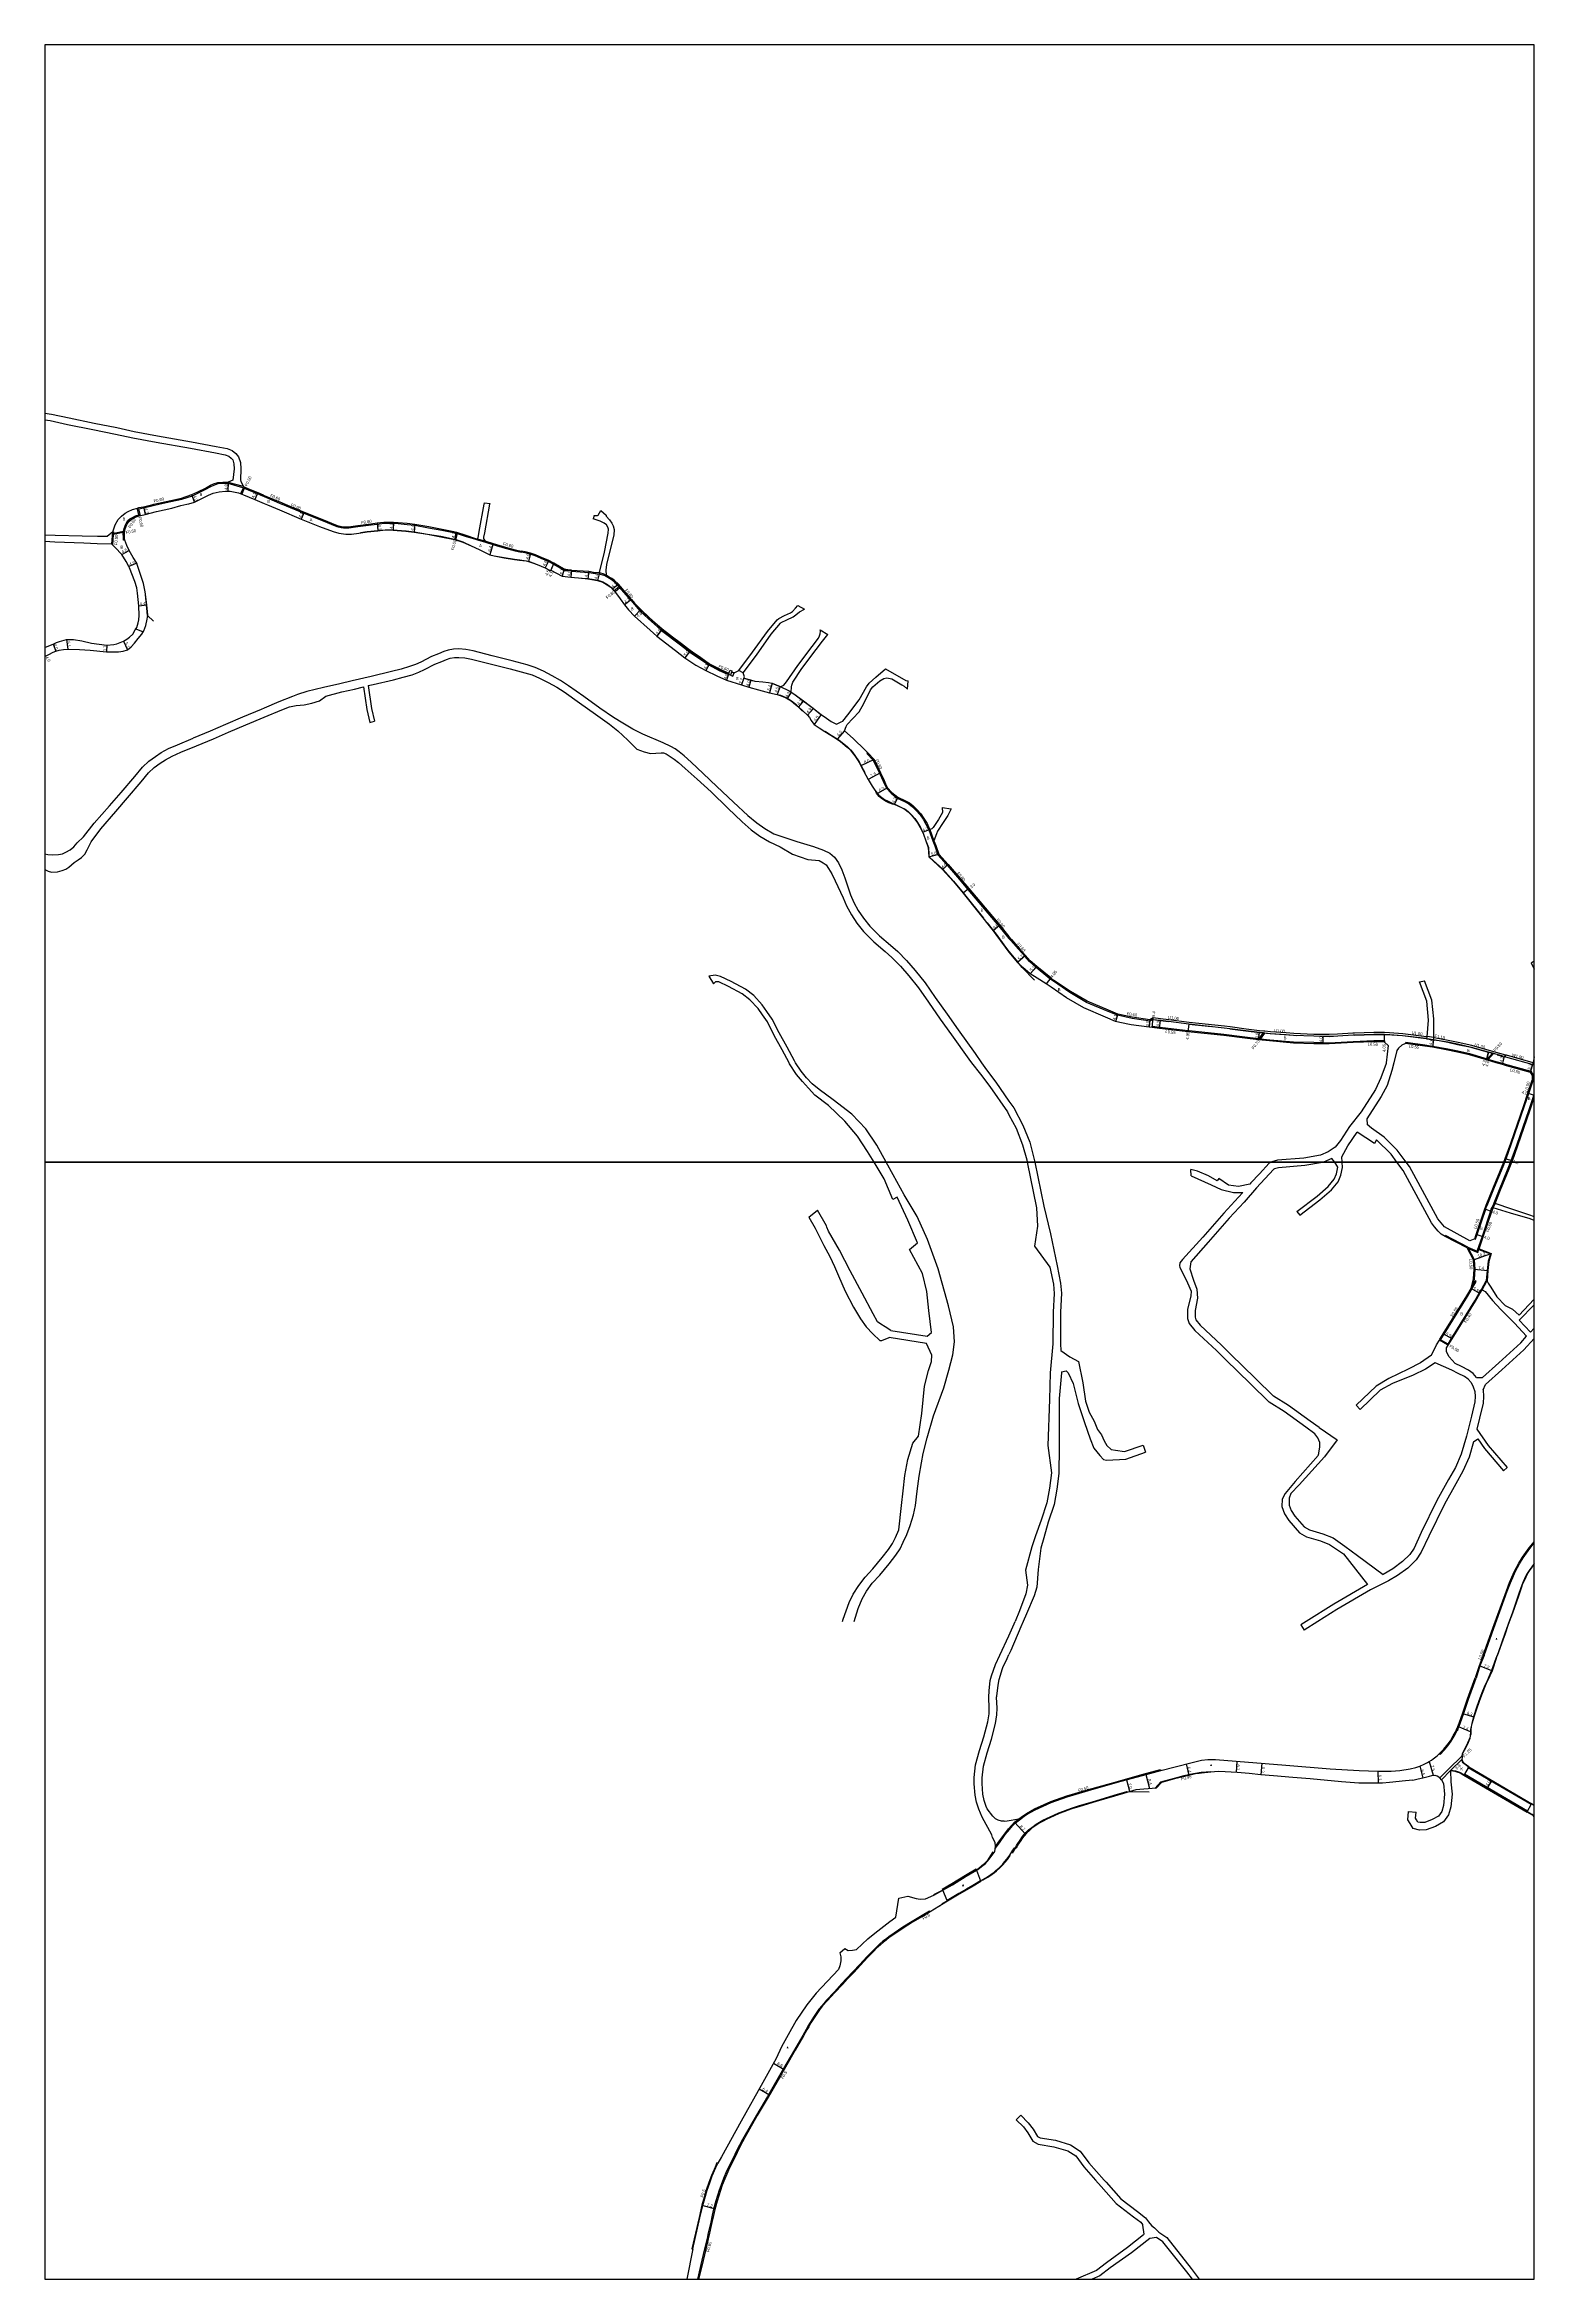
# Model space of a CAD drawing. Header units: metres. Extents: x -16000 to -13600, y -81000 to -78000.
# Drawn here: x -16000 to -15200, y -80400 to -79200 of the extents above; entities that cross this region are included whole.
import ezdxf

# ---------------------------------------------------------------- set-up
doc = ezdxf.new("R2010")
doc.units = ezdxf.units.M
doc.header["$LTSCALE"] = 2.5
for name, color, linetype in [('側溝・桝', 7, 'Continuous'), ('図郭', 7, 'Continuous'), ('幅員', 7, 'Continuous'), ('歩道・分離帯・安全施設', 7, 'Continuous'), ('舗装', 7, 'Continuous'), ('道路', 7, 'Continuous')]:
    doc.layers.add(name, color=color, linetype=linetype)
doc.styles.get("Standard").update_dxf_attribs({"font": ''})
doc.styles.add('YOKO_DECO', font='txt.shx', dxfattribs={"bigfont": 'extfont.shx'})
doc.styles.get('Standard').set_extended_font_data('@MS PGothic')

msp = doc.modelspace()

# ---------------------------------------------------------------- linework, layer by layer
at = {"layer": '側溝・桝'}
for points in [[(-15938.7, -79446.8), (-15932.2, -79445.3), (-15926.4, -79444.1), (-15920.7, -79442.2), (-15917.4, -79440.7), (-15913.4, -79438.6), (-15910.7, -79437.2), (-15909.1, -79436.5), (-15906.8, -79435.7), (-15904.4, -79435.5), (-15903, -79435.5), (-15901.5, -79435.6)], [(-15893.3, -79437.3), (-15894, -79437.1), (-15900.8, -79435.2), (-15901.5, -79435)], [(-15893.5, -79437.9), (-15901.5, -79435.6)], [(-15893.3, -79438), (-15894.8, -79441.1)], [(-15892.8, -79438.2), (-15894.2, -79441.3)], [(-15893.5, -79437.9), (-15893.3, -79438), (-15892.8, -79438.2), (-15890.8, -79439), (-15885.9, -79441.1), (-15883, -79442.3), (-15882.1, -79442.6)], [(-15949.4, -79452.5), (-15950.1, -79449.4), (-15950.2, -79448.8)], [(-15950.1, -79449.4), (-15949.5, -79449.3), (-15946.9, -79448.7), (-15941.8, -79447.5), (-15938.7, -79446.8)], [(-15948.7, -79452.9), (-15948.8, -79452.3), (-15949.5, -79449.3)], [(-15882.1, -79442.6), (-15872.7, -79446.7), (-15872.5, -79446.8)], [(-15872.5, -79446.8), (-15860.9, -79451.6), (-15851.4, -79455.4), (-15843.1, -79458.7)], [(-15963.9, -79468.3), (-15963.4, -79461.6)], [(-15963.4, -79461.6), (-15962.9, -79461.7)], [(-15963.4, -79468.8), (-15963, -79462.8), (-15962.9, -79462.3), (-15962.9, -79461.7)], [(-15963, -79462.8), (-15957.8, -79461.7)], [(-15962.9, -79462.3), (-15957.7, -79461.2)], [(-15957.6, -79466.1), (-15957.7, -79465.1), (-15957.8, -79462), (-15957.8, -79461.7), (-15957.7, -79461.2), (-15957.4, -79459.8), (-15956.4, -79457.4), (-15955.3, -79455.6), (-15954.2, -79454.6), (-15952.9, -79453.9), (-15951.2, -79453), (-15949.4, -79452.5), (-15948.8, -79452.3)], [(-15843.1, -79458.7), (-15840.7, -79459.3), (-15839.6, -79459.5), (-15838.3, -79459.5), (-15836.7, -79459.5), (-15831.8, -79458.8), (-15824.7, -79457.9), (-15821.4, -79457.4), (-15817.7, -79457), (-15816.2, -79457)], [(-15816.2, -79457), (-15812.8, -79457), (-15810.2, -79457.2), (-15805.3, -79457.6), (-15801.3, -79458), (-15793.8, -79459.4), (-15786.7, -79460.7), (-15780.5, -79462), (-15779.1, -79462.3), (-15778.5, -79462.5), (-15774.1, -79463.9), (-15768.7, -79465.6), (-15767.5, -79465.9)], [(-15779.1, -79462.3), (-15779.9, -79465.7)], [(-15778.5, -79462.5), (-15779.4, -79465.9)], [(-15767.5, -79465.9), (-15764.6, -79466.8), (-15763.3, -79467.1)], [(-15767.4, -79465.4), (-15767, -79465.5), (-15764.4, -79466.2), (-15763.1, -79466.6)], [(-15763.3, -79467.1), (-15759.3, -79468.4), (-15752.7, -79470.3), (-15747.4, -79471.8), (-15744.1, -79472.5)], [(-15726.6, -79479.1), (-15729.5, -79477.5), (-15733.3, -79475.9), (-15736.6, -79474.5), (-15739.3, -79473.6), (-15742.1, -79472.9), (-15744.1, -79472.5)], [(-15717, -79482.7), (-15720.6, -79482.6), (-15726.6, -79479.1)], [(-15717, -79482.1), (-15717, -79482.1), (-15720.4, -79482), (-15726.5, -79478.5)], [(-15717, -79482.7), (-15707.8, -79483.4), (-15705.4, -79483.8), (-15702.2, -79484.1)], [(-15702.2, -79484.1), (-15699.9, -79484.8)], [(-15702.1, -79483.5), (-15699.7, -79484.2), (-15699, -79484.6), (-15698.4, -79484.9)], [(-15685.3, -79498.3), (-15691.3, -79491.4), (-15692.3, -79490.1), (-15694.4, -79488.2), (-15695.8, -79487.2), (-15697.6, -79486.1), (-15699.3, -79485.1), (-15699.9, -79484.8)], [(-15691.6, -79491), (-15694.2, -79493.2)], [(-15691.1, -79491.6), (-15693.7, -79493.8)], [(-15685.3, -79498.3), (-15683.2, -79500.7), (-15680.5, -79503.9)], [(-15682.8, -79500.3), (-15680, -79503.5)], [(-15680.5, -79503.9), (-15680.4, -79504), (-15675.7, -79508.3), (-15672.7, -79511), (-15668.8, -79514.5), (-15658.5, -79522.3), (-15653.7, -79526), (-15648.2, -79529.8), (-15643.4, -79533.1), (-15637.8, -79536), (-15632.8, -79538.2), (-15632.8, -79538.2)], [(-15680, -79503.5), (-15675.3, -79507.8), (-15672.3, -79510.5), (-15668.4, -79514), (-15658.1, -79521.8), (-15653.4, -79525.5), (-15647.8, -79529.3), (-15643.1, -79532.6), (-15637.5, -79535.5), (-15632.6, -79537.6)], [(-15558, -79580.3), (-15558.5, -79580.7), (-15555, -79584.2), (-15551.7, -79591.2)], [(-15551.7, -79591.2), (-15549.7, -79595.5), (-15548.5, -79598.1), (-15547.9, -79599.3), (-15545.4, -79601.9), (-15542.2, -79604.6)], [(-15542.2, -79604.6), (-15538.3, -79606.4), (-15535.9, -79607.7), (-15533.9, -79609.2), (-15531.9, -79611.2), (-15529.9, -79613.5), (-15528.3, -79615.9), (-15526.7, -79618.6), (-15525.7, -79620.5), (-15525.2, -79621.7)], [(-15523, -79627.6), (-15522, -79630.3), (-15520.3, -79635), (-15515.3, -79640.6), (-15509.8, -79647.1), (-15504.2, -79653.6)], [(-15504.2, -79653.6), (-15487.5, -79673.3), (-15482.2, -79679.9)], [(-15482.2, -79679.9), (-15481.2, -79681), (-15477.1, -79685.7)], [(-15406.3, -79724.3), (-15416, -79722.9), (-15423.9, -79721.1), (-15428.9, -79719.1), (-15440.5, -79714.3), (-15449.4, -79709), (-15458.3, -79702.9), (-15460.1, -79701.6), (-15467.6, -79695.6), (-15471.1, -79692.3), (-15473.6, -79689.5), (-15477.1, -79685.7)], [(-15404.7, -79723.3), (-15406.3, -79724.3)], [(-15385.9, -79729.5), (-15401.2, -79727.8), (-15405.2, -79727.3), (-15405.3, -79727.8)], [(-15396.3, -79723.6), (-15400.7, -79723.1), (-15404.7, -79722.6)], [(-15385.4, -79725.1), (-15396.3, -79723.6)], [(-15366.4, -79727.1), (-15385.4, -79725.1)], [(-15333.2, -79730.7), (-15341.6, -79730.1), (-15344.7, -79729.8), (-15345.3, -79729.7), (-15347.5, -79729.5), (-15354.8, -79728.6), (-15363.4, -79727.5)], [(-15280.5, -79735), (-15286.1, -79735), (-15297.2, -79735.4), (-15310.2, -79736.1), (-15313.6, -79736), (-15318.4, -79735.9), (-15329.4, -79735.6), (-15342.1, -79734.5), (-15347.2, -79734), (-15347.8, -79733.9), (-15348.1, -79733.9), (-15355.4, -79733), (-15366.7, -79731.5), (-15385.4, -79729.6), (-15385.9, -79729.5)], [(-15347.9, -79733.9), (-15345.5, -79730.7)], [(-15347.1, -79734), (-15344.7, -79730.8)], [(-15310.2, -79731.6), (-15313.5, -79731.6), (-15318.4, -79731.5), (-15329.2, -79731), (-15333.2, -79730.7)], [(-15305.7, -79731.4), (-15310.2, -79731.6)], [(-15296.6, -79730.9), (-15297.4, -79730.9), (-15305.7, -79731.4)], [(-15257.6, -79732.8), (-15257.9, -79732.8), (-15270.6, -79731.2), (-15277.7, -79730.7), (-15280.4, -79730.5), (-15286.2, -79730.5), (-15296.6, -79730.9)], [(-15280.5, -79735), (-15280.5, -79735.6)], [(-15269, -79735.9), (-15269.1, -79736.4)], [(-15225.2, -79744.7), (-15234.7, -79741.9), (-15241.9, -79740.3), (-15247.3, -79739.2), (-15254.6, -79737.9), (-15258.8, -79737.2), (-15269, -79735.9)], [(-15254.1, -79734.4), (-15257.7, -79733.8)], [(-15254, -79733.2), (-15257.6, -79732.6)], [(-15222.2, -79740.6), (-15224.3, -79740.1), (-15233.6, -79737.5), (-15240.9, -79735.9), (-15246.2, -79734.7), (-15250.9, -79733.9), (-15254, -79733.4)], [(-15225.6, -79745.1), (-15225.3, -79744.7), (-15222.5, -79741.6)], [(-15225.2, -79745.4), (-15224.8, -79745), (-15222, -79741.8)], [(-15220.4, -79746.2), (-15224.8, -79745)], [(-15215.3, -79742.6), (-15221.7, -79740.8), (-15222.2, -79740.6)], [(-15218.3, -79746.8), (-15220.4, -79746.2)], [(-15216.2, -79747.3), (-15218.3, -79746.8)], [(-15201.2, -79747.6), (-15215.3, -79743.7), (-15216.2, -79743.4)], [(-15201.8, -79751.3), (-15200.6, -79753.3), (-15201.1, -79753.5)], [(-15201.2, -79747.6), (-15200, -79747.9)], [(-15200.7, -79746.7), (-15200.3, -79746.8), (-15200, -79746.9)], [(-15215.8, -79800), (-15215.1, -79798.3), (-15212.2, -79790), (-15205.2, -79769.9), (-15203, -79763.3), (-15200.7, -79756.2)], [(-15212.7, -79800), (-15212.4, -79799.2), (-15209.4, -79791), (-15202.8, -79771.8), (-15200.3, -79764.2), (-15200, -79763.3)], [(-15200.6, -79753.3), (-15200.7, -79756.2)], [(-15225.3, -79823.3), (-15221.4, -79813.6), (-15216.8, -79802.4), (-15215.8, -79800)], [(-15221.6, -79822), (-15218.7, -79814.8), (-15214.1, -79803.4), (-15212.7, -79800)], [(-15231.5, -79841.4), (-15230.7, -79839), (-15226.1, -79825.4), (-15225.8, -79824.4), (-15225.3, -79823.3)], [(-15222.6, -79824.4), (-15222.5, -79824), (-15221.8, -79822.5), (-15221.6, -79822)], [(-15222.1, -79824.6), (-15221.1, -79822.2)], [(-15230.7, -79847.9), (-15227.9, -79839.9), (-15223.4, -79826.3), (-15223.1, -79825.4), (-15222.6, -79824.4)], [(-15235.7, -79845.7), (-15247.7, -79839.5)], [(-15236, -79846.1), (-15235.9, -79846.2), (-15230.3, -79848.6)], [(-15235.7, -79845.7), (-15230.7, -79847.9)], [(-15233.1, -79866.3), (-15232.2, -79862.9), (-15231.8, -79857.5), (-15232.2, -79852.5), (-15235.3, -79846.5)], [(-15232, -79841.3), (-15231.5, -79841.4)], [(-15230.3, -79848.6), (-15229.9, -79847.3), (-15229.7, -79846.6)], [(-15229.8, -79847), (-15223.6, -79849.4), (-15224.8, -79853.3), (-15225.3, -79858.2), (-15225.8, -79863.8)], [(-15250.3, -79895.5), (-15248.4, -79892.5), (-15235.9, -79872.2), (-15231.2, -79864.2), (-15231.7, -79863.9)], [(-15246.2, -79898.4), (-15246.6, -79898.2), (-15246.3, -79897.8), (-15244.4, -79894.7), (-15231.9, -79874.6), (-15229.6, -79870.5), (-15228.3, -79868.4)], [(-15234, -79867.9), (-15233.4, -79866.9), (-15233.2, -79866.6), (-15231.7, -79863.9)], [(-15228.3, -79868.4), (-15225.8, -79863.8)], [(-15228, -79868.6), (-15225.5, -79864), (-15225.4, -79864)], [(-15246.6, -79898.2), (-15251, -79895.7)], [(-15246.3, -79897.8), (-15250.3, -79895.5), (-15250.7, -79895.2)], [(-15227, -80065), (-15221.8, -80050.4), (-15214.5, -80030.4), (-15212.8, -80026), (-15211.6, -80023.1), (-15210.2, -80020), (-15207.9, -80015.8), (-15205.9, -80012.5), (-15202.4, -80007.5), (-15200, -80004.5)], [(-15227, -80065), (-15229.2, -80070.6), (-15231.3, -80077.2)], [(-15241.1, -80104.5), (-15239.9, -80101.5), (-15237.9, -80096), (-15235.3, -80088.5), (-15231.3, -80077.2)], [(-15251, -80117.8), (-15250.6, -80118.2), (-15248.2, -80115.6), (-15246.5, -80113.6), (-15244.7, -80111.1), (-15243, -80108.3), (-15241.6, -80105.6), (-15241.6, -80105.6)], [(-15238.9, -80119), (-15246.1, -80126.1), (-15250.8, -80130.7)], [(-15238.7, -80120.7), (-15245.1, -80126.8)], [(-15489.6, -80168.7), (-15487.3, -80165.6), (-15484.1, -80161.2), (-15481.9, -80158.4), (-15480.2, -80156.5), (-15478.8, -80155.1), (-15476.5, -80153.2), (-15474, -80151.3), (-15472.4, -80150.3), (-15468.1, -80147.9), (-15459.4, -80143.9), (-15450.9, -80140.9), (-15439.4, -80137.5), (-15423.8, -80133.1), (-15410.5, -80129.5), (-15400.6, -80126.8)], [(-15403.8, -80136.4), (-15400.5, -80132.8), (-15393.3, -80130.9), (-15388, -80129.5), (-15385, -80128.8), (-15382, -80128.2), (-15380, -80127.9), (-15378.9, -80127.7), (-15373.8, -80127.3), (-15373.8, -80127.7)], [(-15249.8, -80131.7), (-15245.1, -80126.8)], [(-15489.4, -80167.6), (-15487.7, -80165.2), (-15484.5, -80160.9), (-15482.3, -80158.1), (-15480.6, -80156.1), (-15479.2, -80154.6), (-15476.8, -80152.8)], [(-15200, -80151.7), (-15200.1, -80151.7), (-15200, -80151.4)], [(-15524.5, -80202.7), (-15524.8, -80202.3), (-15528.8, -80204.6), (-15534.2, -80207.8), (-15539.1, -80210.9), (-15543.8, -80214.1), (-15546.7, -80216.1), (-15548.4, -80217.5), (-15549.8, -80218.5), (-15551.4, -80219.9), (-15553.5, -80221.9), (-15555, -80223.4), (-15557.2, -80225.6), (-15558.5, -80226.9), (-15562.3, -80231), (-15565.9, -80234.9), (-15569.2, -80238.3), (-15572, -80241.4), (-15575.9, -80245.6), (-15580.1, -80250.1), (-15582.5, -80252.9), (-15584.3, -80255), (-15585.4, -80256.6), (-15587.2, -80259.2), (-15588.9, -80262.1), (-15590.1, -80264.1), (-15591.1, -80265.8), (-15592.9, -80269.1), (-15597.3, -80276.8), (-15601.9, -80284.7), (-15605.3, -80290.5), (-15611.9, -80301.8), (-15617.7, -80311.9), (-15617.8, -80311.8), (-15624.5, -80323.6), (-15625.7, -80325.9), (-15626.9, -80328), (-15627.9, -80330), (-15629.3, -80332.9), (-15632.8, -80339.9), (-15633.8, -80342), (-15635.4, -80345.8), (-15636.7, -80349.2), (-15637.7, -80352.1), (-15639.5, -80357.9), (-15640.8, -80362.4), (-15641.6, -80365.6), (-15642.3, -80369.4), (-15643.6, -80375), (-15644.3, -80378.1), (-15645.8, -80384.3), (-15647.6, -80392), (-15649.4, -80400)], [(-15651.9, -80383.7), (-15648.1, -80366.9), (-15646.5, -80360.4), (-15645.2, -80355.4), (-15644.2, -80352.2), (-15642.8, -80348.2), (-15641.5, -80344.4), (-15640.8, -80342.8), (-15639.5, -80339.9), (-15638.5, -80337.6)]]:
    msp.add_lwpolyline(points, dxfattribs=at)
at = {"layer": '側溝・桝', "flags": 128}
for points in [[(-15957, -79466.1), (-15957.6, -79466.1)], [(-15525.2, -79621.7), (-15523, -79627.6)], [(-15524.7, -79621.4), (-15522.4, -79627.5)], [(-15363.4, -79727.5), (-15366.4, -79727.1)], [(-15216.2, -79747.3), (-15201.8, -79751.3)], [(-15247.9, -79840), (-15247.7, -79839.5)]]:
    msp.add_lwpolyline(points, dxfattribs=at)
at = {"layer": '側溝・桝'}
for points in [[(-15630.9, -79536.2), (-15631.1, -79536.9), (-15631.7, -79538.6), (-15632.8, -79538.2), (-15632.6, -79537.6), (-15632.5, -79537.5), (-15631.9, -79535.9)], [(-15629.8, -79537.4), (-15631.1, -79536.9), (-15631.7, -79538.6), (-15630.4, -79539.1)], [(-15241, -80104.6), (-15241.4, -80105.6), (-15242, -80105.4), (-15241.6, -80104.3)]]:
    msp.add_lwpolyline(points, close=True, dxfattribs=at)
at = {"layer": '図郭'}
for points in [[(-16000, -79800), (-15200, -79800), (-15200, -79200), (-16000, -79200)], [(-16000, -80400), (-15200, -80400), (-15200, -79800), (-16000, -79800)]]:
    msp.add_lwpolyline(points, close=True, dxfattribs=at)
at = {"layer": '幅員'}
for points in [[(-15901.5, -79435), (-15901.6, -79439.7)], [(-15947, -79448.1), (-15946, -79452.2)], [(-15919.5, -79445.6), (-15921, -79441.6)], [(-15885.6, -79440.5), (-15887.2, -79444.3)], [(-15860.7, -79451.1), (-15862.2, -79454.8)], [(-15821.5, -79456.8), (-15821, -79461)], [(-15812.7, -79456.4), (-15812.9, -79460.7)], [(-15801.2, -79457.4), (-15801.6, -79461.8)], [(-15778.9, -79461.7), (-15779.9, -79465.7)], [(-15958.5, -79473.8), (-15954.6, -79471.6)], [(-15759.1, -79467.8), (-15761, -79474)], [(-15739.1, -79473.1), (-15740.2, -79477.5)], [(-15950.5, -79478.5), (-15954.8, -79480.2)], [(-15729.2, -79477), (-15731.3, -79481)], [(-15726.5, -79478.5), (-15728.4, -79482.6)], [(-15726.5, -79478.5), (-15728.2, -79482.2)], [(-15721, -79481.4), (-15722, -79485.4)], [(-15717, -79482.1), (-15717.4, -79486)], [(-15707.8, -79482.8), (-15708.3, -79486.9)], [(-15702.1, -79483.5), (-15703.1, -79487.8)], [(-15691.9, -79489.7), (-15695, -79492.4)], [(-15684.9, -79498), (-15688.6, -79500.8)], [(-15949.5, -79501.3), (-15945.1, -79500.8)], [(-15679.9, -79503.3), (-15683.3, -79506.8)], [(-15995.5, -79521.9), (-15994, -79525.6)], [(-15988.2, -79519.5), (-15987.6, -79524.6)], [(-15966.6, -79522.4), (-15966.8, -79526.1)], [(-15957.7, -79520.3), (-15955.6, -79525)], [(-15668.3, -79513.8), (-15671.2, -79517.6)], [(-16000, -79527.7), (-15999.6, -79528.4)], [(-15653.2, -79525.3), (-15656.3, -79529.3)], [(-15643, -79532.4), (-15644.9, -79536)], [(-15632.5, -79537.5), (-15633.9, -79541.2)], [(-15624.5, -79540.2), (-15625.7, -79543.7)], [(-15620.7, -79541.2), (-15621.9, -79545)], [(-15609.3, -79542.9), (-15610.7, -79548.1)], [(-15605, -79544.7), (-15606.6, -79548.9)], [(-15599.1, -79547.7), (-15601.2, -79551.1)], [(-15592.5, -79552.4), (-15595.2, -79555.6)], [(-15587.2, -79556.4), (-15590.3, -79560.1)], [(-15583, -79559.7), (-15586.7, -79565.1)], [(-15570.4, -79568.4), (-15574.4, -79572.9)], [(-15554.5, -79583.9), (-15561.7, -79587.3)], [(-15551.2, -79591), (-15557.7, -79594.6)], [(-15547.4, -79599), (-15552.8, -79602.2)], [(-15524.7, -79621.4), (-15528.5, -79623.1)], [(-15525.2, -79636.1), (-15519.8, -79634.7)], [(-15514.8, -79640.2), (-15517.8, -79642.9)], [(-15503.7, -79653.2), (-15506.8, -79655.6)], [(-15487, -79672.9), (-15490.6, -79675.8)], [(-15473.2, -79689.1), (-15477.5, -79692.8)], [(-15467.2, -79695.1), (-15470.7, -79698.9)], [(-15459.7, -79701.1), (-15462.2, -79704.3)], [(-15423.7, -79720.6), (-15424.9, -79724.5)], [(-15406.5, -79723.7), (-15406.9, -79727.6)], [(-15405.3, -79727.8), (-15404.7, -79722.5)], [(-15401.3, -79728.3), (-15400.8, -79724.1)], [(-15385.5, -79726), (-15386, -79730.1)], [(-15348.2, -79734.4), (-15347.6, -79730.5)], [(-15313.6, -79732.6), (-15313.6, -79736.6)], [(-15280.5, -79735.6), (-15280.4, -79731.5)], [(-15254.1, -79734.4), (-15254.7, -79738.4)], [(-15224.6, -79741.1), (-15225.7, -79745.3)], [(-15225.6, -79745.1), (-15224.6, -79741.1)], [(-15200.7, -79746.7), (-15202.2, -79751.8)], [(-15200, -79764.3), (-15203.5, -79763.1)], [(-15215.6, -79798.1), (-15211.8, -79799.4)], [(-15226.6, -79825.2), (-15222.8, -79826.5)], [(-15227.4, -79840.1), (-15231.2, -79838.9)], [(-15232.7, -79852.6), (-15223.1, -79849.1)], [(-15232.3, -79857.5), (-15224.9, -79858.2)], [(-15229.2, -79870.7), (-15234, -79867.9)], [(-15244.1, -79894.9), (-15248.9, -79892.2)], [(-15229.7, -80070.4), (-15223, -80073.1)], [(-15238.6, -80096.1), (-15232.5, -80098)], [(-15234.3, -80106), (-15241.1, -80103.1)], [(-15387, -80123.2), (-15385.5, -80129.4)], [(-15359.8, -80121.8), (-15360.1, -80127.8)], [(-15346.3, -80122.8), (-15346.9, -80129.1)], [(-15256.4, -80122), (-15254.3, -80129.2)], [(-15245.1, -80126.8), (-15238.7, -80120.7)], [(-15417.2, -80138.1), (-15419, -80131.3)], [(-15406.4, -80136.6), (-15408.6, -80128.4)], [(-15284, -80127.2), (-15283.8, -80133.5)], [(-15261.5, -80124.5), (-15259.9, -80130.7)], [(-15473.2, -80160.9), (-15479.2, -80154.6)], [(-15608.6, -80284), (-15602.8, -80287.3)], [(-15616.3, -80297.8), (-15610.8, -80301)], [(-15647, -80360.2), (-15640, -80362.2)]]:
    msp.add_lwpolyline(points, dxfattribs=at)
at = {"layer": '幅員', "flags": 128}
for points in [[(-15541.9, -79604.1), (-15543.6, -79607.9)], [(-15216.2, -79743.4), (-15217.3, -79747.6)], [(-15225.1, -80136), (-15223, -80132.6)]]:
    msp.add_lwpolyline(points, dxfattribs=at)
at = {"layer": '歩道・分離帯・安全施設'}
for points in [[(-15830.4, -79462), (-15826.8, -79461.4), (-15821, -79460.9), (-15817.2, -79460.5), (-15812.9, -79460.6), (-15810.7, -79460.7), (-15805.9, -79461.1), (-15801.6, -79461.6), (-15794.4, -79462.8), (-15787.2, -79464), (-15780, -79465.5)], [(-15779.2, -79465.8), (-15775.4, -79467), (-15770.9, -79469.1), (-15766.6, -79471), (-15760.9, -79473.9), (-15758.6, -79474.4), (-15753.3, -79475.3), (-15747.6, -79476.3), (-15744.9, -79476.7), (-15741.5, -79477.1), (-15740.2, -79477.4), (-15737.9, -79478.2), (-15735.5, -79479.1), (-15731.2, -79480.9), (-15728.5, -79482.4)], [(-15711.7, -79486.4), (-15711.4, -79486.4), (-15708.3, -79486.7), (-15706, -79487.1), (-15703, -79487.6), (-15700.2, -79488.5), (-15697.8, -79489.9), (-15695.9, -79491.3), (-15694.9, -79492.3), (-15694, -79493.2), (-15693.6, -79493.6), (-15693.4, -79493.9)], [(-15944.7, -79506.5), (-15945.3, -79500.8), (-15945.9, -79495.4)], [(-15944.7, -79506.5), (-15941.5, -79509.6)], [(-15632.5, -79537.6), (-15637.5, -79535.4), (-15643.1, -79532.5), (-15647.8, -79529.2), (-15653.3, -79525.4), (-15658.1, -79521.7), (-15668.4, -79513.9), (-15672.3, -79510.5), (-15675.2, -79507.8), (-15680, -79503.4)], [(-15605, -79544.9), (-15609.3, -79543), (-15611.3, -79542.6), (-15614.4, -79542.4), (-15618.4, -79542), (-15620.7, -79541.3), (-15624.2, -79540.4)], [(-15592.6, -79552.5), (-15597.7, -79548.7), (-15599.1, -79547.8)], [(-15606.3, -79548.9), (-15604.9, -79549.3), (-15602.3, -79550.4), (-15601.1, -79551), (-15599, -79552.3), (-15596.6, -79554.2), (-15595.2, -79555.7)], [(-15595.2, -79555.7), (-15593.1, -79557.9)], [(-15582.8, -79560), (-15583.1, -79559.8), (-15587.3, -79556.5), (-15592.6, -79552.5)], [(-15580.9, -79568.7), (-15577.7, -79570.7), (-15574.4, -79572.8), (-15572.6, -79574), (-15568.9, -79577.1), (-15567.2, -79578.7), (-15566.2, -79580), (-15564.9, -79581.7), (-15563, -79584.5), (-15562.4, -79585.5), (-15562, -79586.4), (-15561.6, -79587.2)], [(-15561.6, -79587.2), (-15559.6, -79590.9)], [(-15544.1, -79608.1), (-15546.6, -79607.1), (-15548.4, -79606.2), (-15550.1, -79605.2), (-15550.6, -79604.8), (-15551.8, -79603.7), (-15553.3, -79601.9), (-15553.7, -79601.3)], [(-15543.7, -79607.7), (-15539.8, -79609.6), (-15537.8, -79610.6), (-15536.2, -79611.8), (-15534.4, -79613.6), (-15532.7, -79615.6), (-15531.2, -79617.7), (-15529.7, -79620.3), (-15528.9, -79622), (-15528, -79624), (-15526.7, -79627.5), (-15525.4, -79631.1)], [(-15525.4, -79631.1), (-15525.1, -79634.9)], [(-15524.6, -79636.5), (-15517.7, -79642.8), (-15512, -79649.2), (-15506.7, -79655.5)], [(-15506.7, -79655.5), (-15495.9, -79669)], [(-15493.9, -79671.5), (-15490.5, -79675.8), (-15489, -79677.7), (-15484, -79684.6), (-15482.2, -79687)], [(-15482.2, -79687), (-15477.4, -79692.7)], [(-15468.4, -79702.4), (-15475, -79695.6), (-15477.4, -79692.7)], [(-15396.5, -79724.8), (-15400.8, -79724.2), (-15404.8, -79723.7)], [(-15373.3, -79727.5), (-15385.6, -79726.2)], [(-15327.5, -79732.2), (-15329.3, -79732.1), (-15341.8, -79731.2), (-15347.6, -79730.6), (-15354.9, -79729.7), (-15363.5, -79728.6)], [(-15305.6, -79732.5), (-15310.2, -79732.7)], [(-15277.6, -79731.8), (-15277.7, -79731.8), (-15280.4, -79731.7), (-15286.2, -79731.7), (-15296.6, -79732)], [(-15257.7, -79733.9), (-15258, -79733.9), (-15270.7, -79732.3), (-15276.5, -79731.9)], [(-15221.4, -79742), (-15222, -79741.9), (-15222.5, -79741.7), (-15224.6, -79741.2), (-15233.9, -79738.6), (-15241.2, -79737), (-15246.4, -79735.8), (-15251.1, -79735), (-15254.1, -79734.5)], [(-15217.1, -79743.3), (-15219.7, -79742.6)], [(-15220.5, -80066.7), (-15219.3, -80063.6), (-15217.4, -80058.5), (-15215.5, -80053.2), (-15213.8, -80048.2), (-15211.6, -80042.1), (-15208.4, -80032.9), (-15206.9, -80028.7), (-15206.1, -80026.4), (-15205.5, -80025.1), (-15205, -80024), (-15204.4, -80022.7), (-15203.6, -80021.1), (-15202.6, -80019.5), (-15201.2, -80017.5), (-15200, -80016)], [(-15220.5, -80066.7), (-15222.7, -80073.2), (-15225.2, -80078.7)], [(-15238.8, -80119), (-15238.8, -80118.8), (-15238.6, -80118.1), (-15238.3, -80117.5), (-15236.8, -80114.6), (-15235.5, -80112.1), (-15234.9, -80110.6), (-15234.5, -80109.4), (-15234.2, -80108.4), (-15234.1, -80107.6), (-15234, -80107.1), (-15234, -80105.5), (-15233.9, -80104.7), (-15233.7, -80103.1), (-15233.6, -80102.4), (-15233.4, -80101.6), (-15232.1, -80097.5), (-15230.9, -80093.6), (-15229.5, -80089.5), (-15227.9, -80085.2), (-15226.2, -80081.2), (-15225.2, -80078.7)], [(-15235.7, -80124.6), (-15237.8, -80123), (-15238.2, -80122.6), (-15238.5, -80122.1), (-15238.7, -80121.4), (-15238.8, -80120.9)], [(-15244.7, -80126.8), (-15243.5, -80126.8), (-15242.4, -80127), (-15241.3, -80127.3), (-15240.2, -80127.7), (-15237.9, -80128.9)], [(-15480.2, -80171.2), (-15479.4, -80169.8), (-15479.1, -80169.3), (-15479, -80169), (-15478.6, -80168.1), (-15478.1, -80167.1), (-15477.4, -80165.9), (-15476.2, -80164.1), (-15475.2, -80162.7), (-15474.3, -80161.5), (-15473.1, -80160.1), (-15471.4, -80158.5), (-15469.9, -80157.3), (-15467.5, -80155.5), (-15465.7, -80154.5), (-15464, -80153.5), (-15462, -80152.5), (-15458, -80150.7), (-15455.3, -80149.5), (-15452.9, -80148.6), (-15450.6, -80147.7), (-15448.5, -80147), (-15444.8, -80145.8), (-15435.4, -80143), (-15425.6, -80140.1), (-15418.8, -80138.1), (-15406.9, -80138.3)], [(-15201, -80144.9), (-15200, -80145.5)], [(-15200.1, -80151.7), (-15200.4, -80151.2), (-15200.7, -80150.8), (-15201.1, -80150.4), (-15203.7, -80149)], [(-15490.8, -80170.5), (-15493.8, -80175.2), (-15495.8, -80177.2), (-15499.2, -80180.1)], [(-15499.6, -80180.1), (-15508.8, -80185.6), (-15517.7, -80190.9)], [(-15496.4, -80185.6), (-15493.5, -80184.1), (-15491.8, -80182.9), (-15489.9, -80181.5), (-15488.9, -80180.7), (-15487.2, -80179.2), (-15486.2, -80178.2), (-15485.2, -80177.2), (-15484.3, -80176.1), (-15483, -80174.5), (-15481.5, -80172.5)], [(-15518.3, -80191.4), (-15522.7, -80193.6)], [(-15515.2, -80196.7), (-15508.9, -80193), (-15504.8, -80190.7), (-15501.4, -80188.6), (-15497.3, -80186.2)], [(-15519, -80199.5), (-15517.6, -80198), (-15515.6, -80196.9)]]:
    msp.add_lwpolyline(points, dxfattribs=at)
at = {"layer": '舗装'}
for points in [[(-15893.3, -79437.3), (-15894, -79437.1), (-15900.8, -79435.2), (-15901.5, -79435)], [(-15963.9, -79468.3), (-15963.4, -79461.6)], [(-15702.1, -79483.5), (-15699.7, -79484.2), (-15699, -79484.6), (-15698.4, -79484.9)], [(-15951, -79513.7), (-15947.1, -79515.3)], [(-15624.8, -79537.4), (-15627.2, -79536)], [(-15605, -79544.7), (-15600.2, -79547), (-15599.1, -79547.7)], [(-15257.7, -79733.8), (-15254.1, -79734.4)], [(-15499.5, -80180.3), (-15497.4, -80186)], [(-15515.3, -80196.6), (-15517.7, -80191.1)]]:
    msp.add_lwpolyline(points, dxfattribs=at)
at = {"layer": '舗装', "flags": 128}
msp.add_lwpolyline([(-15524.7, -79621.4), (-15522.4, -79627.5)], dxfattribs=at)
at = {"layer": '道路'}
for points in [[(-16000, -79397.8), (-15996.4, -79398.4), (-15986.9, -79400.4), (-15973.5, -79403.2), (-15961.3, -79405.6), (-15952, -79407.7), (-15939.5, -79410), (-15921.1, -79413.2), (-15907.9, -79415.7), (-15902, -79416.8), (-15899.3, -79417.9), (-15897.3, -79419.6), (-15895.9, -79421.3), (-15894.9, -79424.3), (-15894.7, -79427.7), (-15894.8, -79433.7), (-15894.6, -79434.5), (-15893.3, -79437.3)], [(-16000, -79401.4), (-15997, -79401.9), (-15987.7, -79403.9), (-15974.2, -79406.7), (-15962, -79409.1), (-15952.7, -79411.1), (-15940.1, -79413.5), (-15921.7, -79416.7), (-15908.2, -79419.2), (-15903, -79420.2), (-15901.1, -79421), (-15899.8, -79422.1), (-15899, -79423), (-15898.4, -79425), (-15898.2, -79427.7), (-15898.9, -79433.9), (-15901.5, -79435)], [(-15941.4, -79446.8), (-15932.3, -79444.7), (-15926.6, -79443.6), (-15921, -79441.6), (-15917.7, -79440.1), (-15913.7, -79438.1), (-15910.9, -79436.6), (-15909.3, -79435.9), (-15907, -79435.1), (-15904.4, -79434.9), (-15903, -79434.9), (-15901.5, -79435)], [(-15923.6, -79446.8), (-15922.5, -79446.5), (-15919.5, -79445.6), (-15915.9, -79443.9), (-15912, -79441.9), (-15909.5, -79440.8), (-15906.3, -79440.1), (-15902.9, -79439.7), (-15901.6, -79439.7), (-15900.4, -79439.7), (-15898.6, -79440.1), (-15896, -79440.6), (-15895, -79441), (-15894.8, -79441.1), (-15894.2, -79441.3), (-15893.2, -79441.7), (-15887.2, -79444.3), (-15882.1, -79446.4)], [(-15893.3, -79437.3), (-15890.6, -79438.5), (-15885.6, -79440.5), (-15882.7, -79441.7), (-15882.1, -79442)], [(-15999.6, -79528.4), (-15997.7, -79527.4), (-15995.5, -79526.2), (-15994, -79525.6), (-15992.2, -79525.1), (-15989.9, -79524.8), (-15987.6, -79524.6), (-15981.3, -79524.8), (-15975.5, -79525.1), (-15966.8, -79526.1), (-15962.2, -79526), (-15960.4, -79526.1), (-15957.8, -79525.7), (-15955.6, -79525), (-15953.6, -79523.3), (-15951.8, -79521.4), (-15949.8, -79518.9), (-15947.9, -79516.6), (-15946.7, -79514.8), (-15945.6, -79511.9), (-15945, -79508.5), (-15944.6, -79506.4), (-15945.1, -79500.8), (-15946, -79493.9), (-15947, -79489.4), (-15947.9, -79486.7), (-15950.2, -79479.7), (-15950.5, -79478.5), (-15952.5, -79475.3), (-15954.6, -79471.6), (-15955.9, -79468.9), (-15957, -79466.1), (-15957.1, -79465), (-15957.2, -79462.1), (-15956.8, -79459.9), (-15955.8, -79457.6), (-15954.8, -79456), (-15953.8, -79455.1), (-15952.6, -79454.4), (-15950.9, -79453.6), (-15948.7, -79452.9), (-15948.5, -79452.9), (-15948.4, -79452.8), (-15946, -79452.2), (-15939.9, -79450.7), (-15931.8, -79448.8), (-15926.8, -79447.5), (-15923.6, -79446.8)], [(-15963.4, -79461.6), (-15962.1, -79457.8), (-15960.5, -79454.9), (-15960.4, -79454.8), (-15958.8, -79453.1), (-15958.7, -79453.1), (-15956.8, -79451.5), (-15955.2, -79450.6), (-15952.8, -79449.6), (-15950.2, -79448.8), (-15949.4, -79448.6), (-15947, -79448.1), (-15941.9, -79446.9), (-15941.4, -79446.8)], [(-15882.1, -79442), (-15872.4, -79446.1), (-15870.9, -79446.8)], [(-15882.1, -79446.4), (-15881.3, -79446.8)], [(-15881.3, -79446.8), (-15880.4, -79447.1), (-15873.9, -79449.8), (-15862.2, -79454.8), (-15852.4, -79458.7), (-15845, -79461.4), (-15842.1, -79462.4), (-15838.2, -79462.8), (-15835.3, -79462.8), (-15831.3, -79462.3), (-15826.8, -79461.6), (-15821, -79461), (-15817.2, -79460.6), (-15812.9, -79460.7), (-15810.7, -79460.9), (-15806, -79461.2), (-15801.6, -79461.8), (-15794.4, -79462.9), (-15787.2, -79464.2)], [(-15870.9, -79446.8), (-15860.7, -79451.1), (-15851.2, -79454.8), (-15843, -79458.2)], [(-15767.4, -79465.4), (-15767.1, -79463.8), (-15766.7, -79461.5), (-15763.9, -79446.8)], [(-15764.1, -79465.6), (-15764.2, -79464.5), (-15763.7, -79462.1), (-15760.9, -79446.8)], [(-15763.9, -79446.8), (-15763.8, -79446.1)], [(-15763.8, -79446.1), (-15760.8, -79446.4)], [(-15760.9, -79446.8), (-15760.8, -79446.4)], [(-15704.9, -79452.9), (-15703.2, -79452.9), (-15702.7, -79452.6), (-15701.3, -79450.1)], [(-15701.3, -79450.1), (-15698.4, -79452.6)], [(-15963.4, -79461.6), (-15966.4, -79464.1), (-15971.7, -79464.1), (-15979.8, -79463.9), (-15994.3, -79463.6), (-16000, -79463.3)], [(-15843, -79458.2), (-15840.6, -79458.7), (-15839.5, -79458.9), (-15838.3, -79458.9), (-15836.8, -79458.9), (-15831.8, -79458.2), (-15824.8, -79457.3), (-15821.5, -79456.8), (-15817.8, -79456.4), (-15816.2, -79456.4)], [(-15816.2, -79456.4), (-15812.7, -79456.4), (-15810.2, -79456.6), (-15805.3, -79457), (-15801.2, -79457.4), (-15793.7, -79458.8), (-15786.6, -79460.1), (-15780.3, -79461.4), (-15778.9, -79461.7), (-15773.9, -79463.3), (-15768.6, -79465.1), (-15767.4, -79465.4)], [(-15704.9, -79452.9), (-15705.5, -79454.7)], [(-15702.1, -79483.5), (-15699.4, -79472.5), (-15697.4, -79462.4), (-15697.2, -79460.2), (-15697.5, -79459.1), (-15698.2, -79457.9), (-15699.5, -79456.9), (-15701.7, -79455.8), (-15705.5, -79454.7)], [(-15698.4, -79452.6), (-15698.5, -79453.1), (-15696.6, -79455.2), (-15695.4, -79456.9), (-15694.7, -79458.3), (-15694.2, -79460.3), (-15694.4, -79463.3), (-15696.1, -79470.3), (-15698.3, -79479.2), (-15698.6, -79482.1), (-15698.4, -79484.9)], [(-15963.9, -79468.3), (-15971.8, -79468), (-15978.9, -79467.7), (-15994.5, -79467.1), (-16000, -79466.8)], [(-16000, -79523.9), (-15999.6, -79523.6), (-15995.5, -79521.9), (-15993.6, -79521.1), (-15992.1, -79520.5), (-15988.2, -79519.5), (-15984.6, -79519.5), (-15980, -79520.2), (-15974.8, -79521.4), (-15966.6, -79522.4), (-15962.9, -79522.1), (-15961.3, -79521.7), (-15959.5, -79521.1), (-15957.7, -79520.3), (-15955.9, -79519.3), (-15954.4, -79518.2), (-15952.7, -79516.5), (-15951.4, -79514.3), (-15950.6, -79513), (-15949.8, -79510.5), (-15949.4, -79508.9), (-15949.2, -79506.5), (-15949.5, -79501.3), (-15950.1, -79494.5), (-15950.6, -79491.7), (-15951.6, -79488.3), (-15954.5, -79480.9), (-15954.8, -79480.2), (-15956.3, -79477.6), (-15958.5, -79473.8), (-15962.2, -79470), (-15963.4, -79468.8), (-15963.9, -79468.3)], [(-15787.2, -79464.2), (-15779.9, -79465.7), (-15775.4, -79467.2)], [(-15775.4, -79467.2), (-15771, -79469.2), (-15766.6, -79471.1), (-15761, -79474), (-15758.6, -79474.5), (-15753.3, -79475.5), (-15747.6, -79476.5), (-15745, -79476.9), (-15741.5, -79477.2), (-15740.2, -79477.5), (-15738, -79478.3), (-15735.6, -79479.2), (-15731.3, -79481), (-15728.4, -79482.6), (-15728.2, -79482.2), (-15722, -79485.4), (-15717.4, -79486), (-15711.4, -79486.5), (-15708.3, -79486.9), (-15706.1, -79487.2), (-15703.1, -79487.8), (-15700.2, -79488.6), (-15697.9, -79490), (-15696, -79491.4), (-15695, -79492.4), (-15694.1, -79493.2), (-15693.7, -79493.7), (-15693.4, -79494.1), (-15690.9, -79497.6), (-15688.6, -79500.8), (-15686.5, -79503.4)], [(-15764.1, -79465.6), (-15763.7, -79466.3), (-15763.1, -79466.6), (-15759.1, -79467.8), (-15752.6, -79469.8), (-15747.3, -79471.2), (-15744, -79471.9)], [(-15726.5, -79478.5), (-15729.2, -79477), (-15733.1, -79475.3), (-15736.4, -79474), (-15739.1, -79473.1), (-15742, -79472.3), (-15744, -79471.9)], [(-15726.5, -79478.5), (-15721, -79481.4), (-15717, -79482.1), (-15707.8, -79482.8), (-15705.3, -79483.2), (-15702.1, -79483.5)], [(-15684.9, -79498), (-15690.8, -79491), (-15691.9, -79489.7), (-15694, -79487.7), (-15695.5, -79486.7), (-15697.3, -79485.5), (-15698.4, -79484.9)], [(-15684.9, -79498), (-15683.2, -79499.9), (-15682.8, -79500.3), (-15679.9, -79503.3)], [(-15679.9, -79503.3), (-15675.2, -79507.7), (-15672.2, -79510.4), (-15668.3, -79513.8), (-15658, -79521.6), (-15653.2, -79525.3), (-15647.7, -79529.1), (-15643, -79532.4), (-15637.4, -79535.3), (-15632.5, -79537.5)], [(-15629.8, -79537.4), (-15627.2, -79536), (-15619.8, -79526.3), (-15611.9, -79515.1), (-15606.6, -79508.8), (-15605.8, -79508.2), (-15602.6, -79506.6), (-15599.4, -79505.1), (-15598.3, -79504.3), (-15596.7, -79502.6), (-15595.5, -79501.1)], [(-15624.5, -79540.2), (-15624.2, -79539.4), (-15624.8, -79537.4), (-15617.8, -79527.8), (-15609.9, -79516.6), (-15604.9, -79510.6), (-15604.5, -79510.3), (-15601.5, -79508.8), (-15598.1, -79507.2), (-15596.6, -79506.1), (-15594.6, -79504.6), (-15591.9, -79503.1)], [(-15595.5, -79501.1), (-15591.9, -79503.1)], [(-15674.9, -79514.4), (-15671.2, -79517.6), (-15661.2, -79525.4), (-15656.3, -79529.3), (-15650.3, -79533.2), (-15644.9, -79536), (-15639, -79538.9), (-15633.9, -79541.2), (-15625.7, -79543.7), (-15621.9, -79545), (-15616.7, -79546.5), (-15610.7, -79548.1), (-15606.6, -79548.9), (-15605, -79549.4), (-15602.3, -79550.5), (-15601.2, -79551.1), (-15599.1, -79552.4), (-15596.7, -79554.3), (-15595.2, -79555.6)], [(-15605, -79544.7), (-15603.7, -79544.3), (-15603.1, -79544), (-15601.7, -79542.1), (-15595.5, -79533.4), (-15587.8, -79523.2), (-15584.4, -79518.7), (-15583.8, -79517.5), (-15583.5, -79516.4), (-15583.4, -79515), (-15583.5, -79514.2)], [(-15599.1, -79547.7), (-15599, -79544.8), (-15598.7, -79543.9), (-15598.2, -79542.4), (-15593.4, -79534.9), (-15585.7, -79524.8), (-15582.3, -79520.3), (-15579.5, -79516.7)], [(-15583.5, -79514.2), (-15579.5, -79516.7)], [(-16000, -79528.8), (-15999.6, -79528.4)], [(-15652.8, -79585.3), (-15656.6, -79581.9), (-15659.3, -79579.8), (-15661.4, -79578.2), (-15663.7, -79576.8), (-15667.8, -79574.9), (-15678.8, -79570.3), (-15684.1, -79567.6), (-15689.5, -79564.4), (-15694.5, -79561.3), (-15701.8, -79556.2), (-15710.4, -79550.1), (-15718.7, -79544.3), (-15723, -79541.4), (-15727.5, -79538.9), (-15732.2, -79536.4), (-15736.6, -79534.4), (-15740.8, -79533), (-15748.9, -79530.9), (-15759.7, -79528.1), (-15769.8, -79525.5), (-15773.8, -79524.7), (-15777.5, -79524.5), (-15780.4, -79524.6), (-15783.4, -79525.1), (-15785.7, -79525.9), (-15788.5, -79527.1), (-15792.3, -79528.6), (-15798, -79531.5), (-15800.9, -79532.8), (-15804, -79534), (-15808.6, -79535.4), (-15813.7, -79536.6), (-15824.7, -79539.2), (-15834.8, -79541.6), (-15841.5, -79543.3), (-15850.2, -79545.2), (-15859.2, -79547.4), (-15864.2, -79549), (-15867, -79550), (-15874.3, -79552.9), (-15882.1, -79556.2)], [(-15826.3, -79544.2), (-15823.6, -79543.6), (-15812.6, -79541), (-15807.4, -79539.7), (-15802.6, -79538.3), (-15799.1, -79536.9), (-15796.1, -79535.6), (-15790.4, -79532.7), (-15786.7, -79531.2), (-15784.2, -79530.1), (-15782.3, -79529.5), (-15779.9, -79529.1), (-15777.5, -79529), (-15774.4, -79529.2), (-15770.8, -79529.9), (-15760.7, -79532.5), (-15750, -79535.2), (-15742.1, -79537.3), (-15738.2, -79538.4), (-15734.3, -79540.1), (-15729.6, -79542.5), (-15725, -79545), (-15721, -79547.6), (-15712.7, -79553.4), (-15704.1, -79559.5), (-15696.7, -79564.9), (-15692.2, -79568.5), (-15686.9, -79573.4), (-15681.9, -79578.3), (-15678.1, -79579.8), (-15674.6, -79580.6), (-15669, -79580.3), (-15667.6, -79580.3), (-15666.2, -79580.9), (-15664, -79582.3), (-15662, -79583.6), (-15659.7, -79585.5), (-15656, -79588.6)], [(-15632.5, -79537.5), (-15631.9, -79535.9), (-15630.9, -79536.2), (-15631.1, -79536.9), (-15629.8, -79537.4)], [(-15574.8, -79564.9), (-15572.2, -79563.7), (-15571.4, -79563.3), (-15568.7, -79559.8), (-15562.6, -79551.9), (-15558.7, -79544.9), (-15557.2, -79542.9), (-15553.7, -79539.6), (-15548.5, -79535.2), (-15537.6, -79541.4), (-15536.2, -79541.6)], [(-15882.1, -79561.1), (-15872.6, -79557.1), (-15868.6, -79555.5), (-15864.9, -79554.9), (-15860.6, -79554.5), (-15856.6, -79553.6), (-15852.4, -79552.4), (-15849, -79549.9), (-15840.5, -79547.6), (-15833.7, -79546), (-15828.8, -79544.8)], [(-15828.8, -79544.8), (-15827, -79557), (-15825.3, -79563.9)], [(-15826.3, -79544.2), (-15824.5, -79556.5), (-15822.8, -79563.3)], [(-15624.5, -79540.2), (-15620.7, -79541.2), (-15618.4, -79541.8), (-15614.3, -79542.2), (-15611.3, -79542.5), (-15609.3, -79542.9), (-15605, -79544.7)], [(-15599.1, -79547.7), (-15597.6, -79548.6), (-15592.5, -79552.4)], [(-15570.4, -79568.4), (-15569.6, -79566.1), (-15569.1, -79565.1), (-15566, -79561.9), (-15562.5, -79558.3), (-15560.1, -79553.7), (-15556.5, -79546.4), (-15555.2, -79544.8), (-15551.5, -79541.7), (-15549.3, -79540.3), (-15547.7, -79540), (-15545.1, -79540.6), (-15540.5, -79543.3), (-15539.6, -79543.8), (-15538.4, -79544.5), (-15536.7, -79546.1)], [(-15536.7, -79546.1), (-15536.2, -79541.6)], [(-15882.1, -79556.2), (-15883.8, -79557), (-15893.7, -79561.1), (-15902.9, -79565), (-15911.2, -79568.6), (-15920.2, -79572.4)], [(-15595.2, -79555.6), (-15590.3, -79560.1), (-15589.3, -79561.3), (-15588.3, -79563), (-15587.5, -79564.2), (-15586.7, -79565.1), (-15584.1, -79566.8), (-15581, -79568.8)], [(-15592.5, -79552.4), (-15587.2, -79556.4), (-15583, -79559.7), (-15580.2, -79561.6), (-15577.6, -79563.4), (-15574.8, -79564.9)], [(-15918.5, -79576.6), (-15909.4, -79572.7), (-15901.2, -79569.2), (-15891.9, -79565.2), (-15882.2, -79561.2), (-15882.1, -79561.1)], [(-15825.3, -79563.9), (-15822.8, -79563.3)], [(-15581, -79568.8), (-15577.8, -79570.8), (-15574.4, -79572.9), (-15572.7, -79574.1), (-15569, -79577.2), (-15567.3, -79578.8), (-15566.3, -79580.1), (-15565, -79581.8), (-15563.1, -79584.6), (-15562.5, -79585.5), (-15562.1, -79586.5), (-15561.7, -79587.3)], [(-15570.4, -79568.4), (-15567.4, -79571.1), (-15565.7, -79572.7), (-15564.2, -79574.1), (-15560.9, -79577.2), (-15558, -79580.3), (-15554.5, -79583.9), (-15551.2, -79591), (-15549.2, -79595.2), (-15548, -79597.8), (-15547.4, -79599), (-15545, -79601.5), (-15541.9, -79604.1)], [(-16000, -79634.5), (-15998.4, -79634.8), (-15995.8, -79635.1), (-15992.5, -79634.9), (-15990.5, -79634.5), (-15988.6, -79633.7), (-15986.3, -79632.4), (-15984.4, -79630.7), (-15982.6, -79628.6), (-15979.2, -79625.4), (-15973.4, -79618.1), (-15965.2, -79608.8), (-15958.9, -79601.5), (-15951.6, -79592.9), (-15947.5, -79588), (-15944.1, -79584.7), (-15940.5, -79582.2), (-15937.5, -79580.1), (-15933.5, -79578), (-15928.7, -79575.9), (-15920.2, -79572.4)], [(-16000, -79642.9), (-15999.9, -79643), (-15998.2, -79643.9), (-15996.3, -79644.3), (-15993.2, -79644.1), (-15990.7, -79643.5), (-15988.6, -79642.7), (-15987, -79641.6), (-15984.2, -79639.2), (-15982, -79637.8), (-15980.2, -79636.4), (-15978.4, -79634.7), (-15977.1, -79632.4), (-15975.1, -79628), (-15969.9, -79621), (-15961.8, -79611.7), (-15955.5, -79604.4), (-15948.2, -79595.8), (-15944.2, -79591.1), (-15941.2, -79588.2), (-15938, -79585.9), (-15935.2, -79584), (-15931.5, -79582), (-15926.9, -79580), (-15918.5, -79576.6)], [(-15656, -79588.6), (-15649.6, -79594.5), (-15642, -79601.3), (-15633.2, -79610), (-15625.4, -79617.4), (-15620.5, -79621.7), (-15616, -79625.1), (-15610.7, -79628), (-15605.1, -79630.7), (-15598.4, -79634.7), (-15590.2, -79637.6), (-15584.1, -79638.1), (-15582, -79639.3), (-15580.3, -79640.4), (-15579.1, -79642.3), (-15577.3, -79645.3), (-15575.4, -79649), (-15571.2, -79658.1), (-15569.3, -79662.5), (-15566.7, -79667.2), (-15563.9, -79671.8), (-15560.2, -79676.3), (-15554.7, -79681.8), (-15548.6, -79687), (-15545, -79690.2), (-15540.4, -79694.8), (-15535.9, -79700), (-15530.8, -79706.4), (-15525.4, -79714.1), (-15519, -79723.3), (-15513, -79731.8), (-15503.7, -79744.8), (-15502.2, -79746.8)], [(-15652.8, -79585.3), (-15646.4, -79591.3), (-15639.1, -79598.4), (-15630.1, -79606.8), (-15622.4, -79614), (-15617.6, -79617.9), (-15613.2, -79620.9), (-15608.4, -79623.7), (-15603, -79625.6), (-15596.1, -79627.9), (-15587.2, -79630.6), (-15581.7, -79632.6), (-15578.3, -79634.1), (-15575.8, -79636.3), (-15573.7, -79639.4), (-15571.9, -79643.1), (-15570.3, -79647.4), (-15567.2, -79656.6), (-15565.4, -79660.7), (-15563.1, -79665), (-15560.3, -79669.1), (-15556.8, -79673.3), (-15551.6, -79678.5), (-15545.7, -79683.6), (-15541.9, -79686.9), (-15537.1, -79691.8), (-15532.5, -79697.1), (-15527.2, -79703.7), (-15521.7, -79711.6), (-15515.3, -79720.7), (-15509.4, -79729), (-15500.3, -79741.8), (-15496.8, -79746.8)], [(-15561.7, -79587.3), (-15557.7, -79594.6), (-15555.6, -79598.1), (-15554.1, -79600.3), (-15552.8, -79602.2), (-15552.2, -79602.9), (-15550.5, -79604.3), (-15548.9, -79605.3), (-15547.1, -79606.3), (-15543.8, -79607.8)], [(-15543.8, -79607.8), (-15539.9, -79609.7), (-15537.9, -79610.7), (-15536.3, -79611.9), (-15534.5, -79613.7), (-15532.8, -79615.7), (-15531.3, -79617.8), (-15529.8, -79620.3), (-15529, -79622.1), (-15528.1, -79624), (-15526.8, -79627.6), (-15525.5, -79631.1)], [(-15541.9, -79604.1), (-15538, -79605.9), (-15535.6, -79607.2), (-15533.5, -79608.7), (-15531.4, -79610.8), (-15529.5, -79613.1), (-15527.8, -79615.5), (-15526.1, -79618.3), (-15525.2, -79620.3), (-15524.7, -79621.4)], [(-15518.1, -79609.7), (-15517.9, -79612.4), (-15520, -79616), (-15522.8, -79620.4), (-15523.5, -79621.1), (-15524.7, -79621.4)], [(-15513.1, -79610.3), (-15515, -79613.9), (-15517.5, -79617.7), (-15520.5, -79622.4), (-15521.1, -79623.7), (-15522.4, -79627.5)], [(-15518.1, -79609.7), (-15513.1, -79610.3)], [(-15525.5, -79631.1), (-15525.2, -79636.1), (-15517.8, -79642.9), (-15512.1, -79649.2), (-15506.8, -79655.6)], [(-15522.4, -79627.5), (-15521.4, -79630.1), (-15519.8, -79634.7), (-15514.8, -79640.2), (-15509.3, -79646.7), (-15503.7, -79653.2)], [(-15506.8, -79655.6), (-15490.6, -79675.8), (-15489.1, -79677.8), (-15484.1, -79684.7), (-15482.2, -79687.3)], [(-15503.7, -79653.2), (-15487, -79672.9), (-15482.2, -79678.9)], [(-15482.2, -79678.9), (-15480.7, -79680.6), (-15476.7, -79685.3)], [(-15482.2, -79687.3), (-15477.5, -79692.8)], [(-15406.5, -79723.7), (-15415.9, -79722.3), (-15423.7, -79720.6), (-15428.7, -79718.5), (-15440.2, -79713.7), (-15449.1, -79708.5), (-15458, -79702.5), (-15459.7, -79701.1), (-15467.2, -79695.1), (-15470.7, -79691.9), (-15473.2, -79689.1), (-15476.7, -79685.3)], [(-15201.7, -79693.1), (-15200, -79692)], [(-15596.7, -79746.8), (-15597.4, -79745.7), (-15601.2, -79738.4), (-15605.5, -79730.6), (-15609.3, -79723.3), (-15612.1, -79719.2), (-15614.6, -79715.6), (-15619.2, -79710.6), (-15623.7, -79707.2), (-15631.3, -79703), (-15637, -79700.4), (-15639.9, -79699.7), (-15643.3, -79700.2)], [(-15643.3, -79700.2), (-15640.8, -79704.4)], [(-15600.2, -79746.8), (-15603.9, -79739.8), (-15608.2, -79732), (-15611.9, -79724.8), (-15614.5, -79720.9), (-15616.9, -79717.5), (-15621.3, -79712.9), (-15625.4, -79709.7), (-15632.7, -79705.7), (-15637.9, -79703.3), (-15639.7, -79703.3), (-15640.8, -79704.4)], [(-15406.9, -79727.6), (-15416.5, -79726.3), (-15422.6, -79725.1), (-15424.9, -79724.5), (-15430.3, -79722.2), (-15442, -79717.3), (-15451.2, -79711.9), (-15459.4, -79706.2), (-15462.2, -79704.3), (-15467, -79701.3), (-15470.7, -79698.9), (-15474.7, -79695.6), (-15477.5, -79692.8)], [(-15261.7, -79703.2), (-15259, -79702.7)], [(-15257.7, -79733.8), (-15257.6, -79732.8), (-15256.9, -79723.9), (-15257.8, -79713.6), (-15261.7, -79703.2)], [(-15254.1, -79734.4), (-15254, -79733.4), (-15253.9, -79723.1), (-15255, -79713.1), (-15259, -79702.7)], [(-15201.7, -79693.1), (-15200, -79696.5)], [(-15386, -79730.1), (-15401.3, -79728.3), (-15405.3, -79727.8), (-15406.9, -79727.6)], [(-15396.5, -79724.6), (-15400.8, -79724.1), (-15404.8, -79723.6), (-15404.7, -79723.3), (-15404.7, -79722.6), (-15404.7, -79722.5), (-15406.5, -79723.7)], [(-15385.5, -79726), (-15385.6, -79726), (-15396.5, -79724.6)], [(-15333.3, -79731.7), (-15341.7, -79731.1), (-15344.8, -79730.8), (-15345.4, -79730.7), (-15347.6, -79730.5), (-15354.9, -79729.6), (-15363.5, -79728.5), (-15366.5, -79728.1), (-15385.5, -79726)], [(-15280.5, -79735.6), (-15286.1, -79735.5), (-15297.2, -79735.9), (-15310.1, -79736.6), (-15313.6, -79736.6), (-15318.4, -79736.5), (-15329.4, -79736.1), (-15342.2, -79735), (-15348.2, -79734.4), (-15355.5, -79733.5), (-15366.8, -79732.1), (-15386, -79730.1)], [(-15310.2, -79732.6), (-15313.6, -79732.6), (-15318.4, -79732.5), (-15329.3, -79732), (-15333.3, -79731.7)], [(-15305.6, -79732.4), (-15310.2, -79732.6)], [(-15296.6, -79731.9), (-15297.3, -79731.9), (-15305.6, -79732.4)], [(-15257.7, -79733.8), (-15258, -79733.7), (-15270.7, -79732.2), (-15277.7, -79731.7), (-15280.4, -79731.5), (-15286.2, -79731.5), (-15296.6, -79731.9)], [(-15280.5, -79735.6), (-15278.4, -79737.5)], [(-15278.4, -79737.5), (-15279.5, -79746.8)], [(-15269.1, -79736.4), (-15271.2, -79737.2), (-15273, -79738.8), (-15273.8, -79740.2)], [(-15220.5, -79746.8), (-15225.2, -79745.4), (-15225.7, -79745.3), (-15225.6, -79745.1), (-15234.8, -79742.4), (-15242.1, -79740.8), (-15247.4, -79739.7), (-15254.7, -79738.4), (-15258.8, -79737.8), (-15269.1, -79736.4)], [(-15222.5, -79741.6), (-15224.6, -79741.1), (-15233.8, -79738.5), (-15241.2, -79736.8), (-15246.4, -79735.7), (-15251.1, -79734.9), (-15254.1, -79734.4)], [(-15554.6, -79800), (-15558.1, -79794.3), (-15563.5, -79786.2), (-15570.3, -79778), (-15579.1, -79769.7), (-15586.4, -79764.1), (-15589.8, -79760.3), (-15593.1, -79756.7), (-15596.3, -79753), (-15600, -79747.2), (-15600.2, -79746.8)], [(-15548.1, -79800), (-15553.1, -79790.9), (-15559, -79782.1), (-15566.6, -79774.4), (-15576.5, -79766.7), (-15584.1, -79761), (-15587.8, -79758.1), (-15590.8, -79754.8), (-15593.8, -79751.2), (-15596.7, -79746.8)], [(-15502.2, -79746.8), (-15497.4, -79752.9)], [(-15496.8, -79746.8), (-15494.2, -79750.5)], [(-15494.2, -79750.5), (-15489.2, -79757.1), (-15482.2, -79767.3)], [(-15279.5, -79746.8), (-15279.5, -79747.1), (-15282.5, -79754.8), (-15285.2, -79761.1), (-15292.9, -79773.1), (-15299.2, -79781), (-15304, -79788.4), (-15307, -79792), (-15310.7, -79794.6), (-15314.9, -79796.4), (-15323.8, -79797.9), (-15338, -79799.1), (-15341, -79799.9), (-15341.2, -79800)], [(-15275.5, -79746.8), (-15276.5, -79750.8), (-15279.1, -79758.9), (-15282.3, -79764.8), (-15289.9, -79776.8)], [(-15273.8, -79740.2), (-15275.5, -79746.8)], [(-15216.2, -79743.4), (-15222, -79741.8), (-15222.5, -79741.6)], [(-15216.4, -79747.8), (-15220.5, -79746.8)], [(-15216.4, -79747.8), (-15202.2, -79751.8), (-15201.1, -79753.5)], [(-15200.7, -79746.7), (-15215, -79742.7), (-15215.3, -79742.6)], [(-15200, -79743.5), (-15200.2, -79744.4), (-15200.7, -79746.7)], [(-15497.4, -79752.9), (-15492.4, -79759.5), (-15483, -79773.1), (-15482.2, -79774.7)], [(-15216.4, -79800), (-15215.6, -79798.1), (-15212.6, -79789.8), (-15205.6, -79769.7), (-15203.5, -79763.1)], [(-15203.5, -79763.1), (-15201.2, -79756.1)], [(-15201.1, -79753.5), (-15201.2, -79756.1)], [(-15482.2, -79767.3), (-15479.6, -79771), (-15474.6, -79780.2), (-15471, -79789.4), (-15468.7, -79798), (-15468.3, -79800)], [(-15482.2, -79774.7), (-15478.3, -79781.9), (-15474.8, -79790.7), (-15472.6, -79798.9), (-15472.4, -79800)], [(-15212.1, -79800), (-15211.8, -79799.4), (-15208.9, -79791.2), (-15202.2, -79772), (-15200, -79765.3)], [(-15303.2, -79800), (-15303.3, -79797.3), (-15300.1, -79791.3), (-15295.2, -79784)], [(-15285.9, -79790), (-15295.2, -79784)], [(-15289.9, -79776.8), (-15289.8, -79779.8)], [(-15268.9, -79800), (-15273.6, -79793.7), (-15280.7, -79786.6), (-15287.5, -79781.8), (-15289.8, -79779.8)], [(-15565.3, -80046.8), (-15563.1, -80039.8), (-15560.9, -80034.6), (-15558.7, -80030.5), (-15555.6, -80026.2), (-15551.5, -80021.9), (-15546.4, -80015.7), (-15542.9, -80011.2), (-15540.6, -80007.8), (-15538.9, -80004.2), (-15537, -80000), (-15535.2, -79995.2), (-15533.4, -79989.4), (-15532.4, -79984.5), (-15531.4, -79976.8), (-15530.4, -79968.7), (-15529.1, -79961.5), (-15528.2, -79956.5), (-15526.1, -79948.1), (-15522.7, -79936.3), (-15517.2, -79921.3), (-15514.5, -79911.8), (-15512.3, -79903.6), (-15511.3, -79896.5), (-15512, -79888.5), (-15514.6, -79877.2), (-15520.1, -79857.4), (-15525.8, -79841.6), (-15531.5, -79829.2), (-15538.4, -79817.6), (-15544.3, -79806.9), (-15548.1, -79800)], [(-15526.1, -79893.6), (-15523.7, -79891.6), (-15525.1, -79879.7), (-15526.3, -79869.6), (-15528.6, -79859.9), (-15535.6, -79847), (-15531.3, -79843.4), (-15536.4, -79831.3), (-15542.1, -79818.9), (-15544.5, -79820.1), (-15549.1, -79809.1), (-15554.6, -79800)], [(-15472.4, -79800), (-15467.4, -79824.7), (-15466.8, -79834.5), (-15468.4, -79845.2), (-15460.2, -79856.5), (-15458.3, -79865.6), (-15457.9, -79870.6), (-15458.4, -79880.6), (-15458.5, -79897.6), (-15460, -79913.3), (-15460.4, -79927.5), (-15461.3, -79952.3), (-15459.3, -79966.9), (-15460.3, -79975.1), (-15461.8, -79983), (-15464.9, -79992.3), (-15467.8, -80000.8), (-15469.8, -80006.6), (-15473.2, -80019.2), (-15472.2, -80027.2), (-15473.1, -80031.9), (-15476.4, -80041), (-15478.8, -80046.8)], [(-15468.3, -79800), (-15463.5, -79823.8), (-15459.8, -79838.6), (-15456.3, -79855.8), (-15454.4, -79865), (-15453.9, -79870.5), (-15454.4, -79880.7), (-15454.5, -79897.6), (-15454.3, -79901.2)], [(-15313.2, -79800), (-15313.8, -79800.2), (-15323.3, -79801.9), (-15337.3, -79803.1), (-15339.5, -79803.6), (-15339.9, -79803.8), (-15344.7, -79809), (-15349.2, -79813.9), (-15355.8, -79821.5), (-15363.8, -79830.2), (-15375.1, -79843), (-15384.5, -79853.6), (-15385, -79857.3), (-15383.1, -79863.5), (-15381.3, -79868.2), (-15380.9, -79873.1), (-15382.2, -79879.7), (-15382.2, -79883.4), (-15381.7, -79884.8), (-15379.4, -79887.6), (-15368, -79898.3), (-15363.1, -79903.2)], [(-15341.2, -79800), (-15342.4, -79800.6), (-15347.6, -79806.3), (-15352.2, -79811.2), (-15352.8, -79811.9)], [(-15327.5, -79826.5), (-15316.7, -79818.4), (-15310.7, -79813.1), (-15307.4, -79809.3), (-15306.3, -79806.4), (-15305.5, -79802.8), (-15307.2, -79800)], [(-15326, -79828.5), (-15315.1, -79820.3), (-15309, -79814.9), (-15305.3, -79810.6), (-15303.9, -79807.1), (-15303, -79803), (-15303.2, -79800)], [(-15308.7, -79798.1), (-15313.2, -79800)], [(-15307.3, -79799.9), (-15308.7, -79798.1)], [(-15307.2, -79800), (-15307.3, -79799.9)], [(-15273.8, -79800), (-15276.9, -79795.8), (-15284.8, -79788.1), (-15285.9, -79790)], [(-15253.6, -79834.8), (-15255.2, -79832.7), (-15270.5, -79804.5), (-15273.8, -79800)], [(-15234.6, -79842.3), (-15248.2, -79834.9), (-15251.8, -79830.6), (-15267.1, -79802.5), (-15268.9, -79800)], [(-15225.8, -79823.1), (-15221.9, -79813.5), (-15217.3, -79802.2), (-15216.4, -79800)], [(-15221.1, -79822.2), (-15218.2, -79815), (-15213.5, -79803.6), (-15212.1, -79800)], [(-15352.8, -79811.9), (-15358.9, -79813.2), (-15364.3, -79812.4), (-15369.4, -79808.8), (-15370.4, -79810.2), (-15374.9, -79807.4), (-15380.9, -79805), (-15384.4, -79804.1)], [(-15384.2, -79807.4), (-15384.4, -79804.1)], [(-15384.2, -79807.4), (-15373.5, -79812.3), (-15368.1, -79814.7), (-15361.5, -79816.4), (-15356.6, -79816.3)], [(-15356.6, -79816.3), (-15358.8, -79818.8), (-15366.8, -79827.5), (-15378.1, -79840.4), (-15389, -79852.3), (-15390.4, -79854.1), (-15390.5, -79855.7), (-15390.3, -79856.4), (-15386.2, -79864.9), (-15384.3, -79869.3), (-15384.5, -79871.9), (-15386.2, -79879.2), (-15386.2, -79884), (-15385.3, -79886.8), (-15382.3, -79890.4), (-15370.7, -79901.3), (-15365.9, -79906)], [(-15232, -79841.3), (-15231.2, -79838.9), (-15226.6, -79825.2), (-15226.2, -79824.2), (-15225.8, -79823.1)], [(-15200, -79829.5), (-15201.9, -79828.7), (-15212, -79825.3), (-15221.1, -79822.2)], [(-15589.7, -79829.6), (-15584.9, -79825.9)], [(-15589.7, -79829.6), (-15586.2, -79835.6), (-15581.6, -79844.8), (-15578.3, -79850.7), (-15575.8, -79856.2), (-15573.6, -79861.1), (-15570.1, -79869.4), (-15565.7, -79877.9), (-15561.8, -79884.3), (-15558.8, -79888.6), (-15555.3, -79892.3), (-15551.4, -79895.8), (-15550.4, -79895.9), (-15546.4, -79894.3)], [(-15545.5, -79890.4), (-15548.6, -79888.6), (-15551, -79887), (-15552.7, -79885.8), (-15555, -79881.6), (-15560.9, -79870.5), (-15567.4, -79858.4), (-15573.2, -79847.3), (-15579, -79837.1), (-15580, -79835), (-15580.2, -79834.2), (-15584.9, -79825.9)], [(-15327.5, -79826.5), (-15326, -79828.5)], [(-15247.9, -79840), (-15250, -79838.7), (-15251.6, -79837.2), (-15253.6, -79834.8)], [(-15229.7, -79846.6), (-15227.4, -79840.1), (-15222.8, -79826.5), (-15222.5, -79825.6), (-15222.1, -79824.6)], [(-15200, -79831.4), (-15202.3, -79830.5), (-15212.7, -79827.5), (-15222.1, -79824.6)], [(-15236, -79846.1), (-15247.9, -79840)], [(-15234, -79867.9), (-15232.7, -79862.8), (-15232.3, -79857.5), (-15232.7, -79852.6), (-15236, -79846.1)], [(-15232, -79841.3), (-15234.6, -79842.3)], [(-15251, -79895.7), (-15250.7, -79895.2), (-15248.9, -79892.2), (-15236.3, -79871.9), (-15234, -79867.9)], [(-15246.2, -79898.4), (-15244.1, -79894.9), (-15231.6, -79874.8), (-15229.2, -79870.7), (-15228, -79868.6)], [(-15228, -79868.6), (-15226.4, -79869.6), (-15222.5, -79874.4), (-15218, -79879.2), (-15210.7, -79886.5), (-15204.2, -79893.6)], [(-15225.4, -79864), (-15224.7, -79865), (-15223.4, -79867.2), (-15220.2, -79872.4), (-15215.7, -79877.1), (-15211.8, -79879), (-15208.1, -79882.3)], [(-15208.1, -79882.3), (-15200.3, -79873.8), (-15200, -79873.6)], [(-15200, -79876.7), (-15200, -79876.7), (-15208.1, -79884.9)], [(-15526.5, -79897.5), (-15546.4, -79894.3)], [(-15526.5, -79897.5), (-15546.4, -79894.3)], [(-15545.5, -79890.4), (-15526.1, -79893.6)], [(-15545.5, -79890.4), (-15526.1, -79893.6)], [(-15255.2, -79903.8), (-15252.5, -79898.1), (-15251, -79895.7)], [(-15227.9, -79915.8), (-15219, -79907.9), (-15207.3, -79897.1), (-15204.2, -79893.6)], [(-15226.2, -79919.5), (-15217.4, -79911.6), (-15205.7, -79900.8), (-15200, -79894.7)], [(-15208.1, -79884.9), (-15202, -79891.4)], [(-15202, -79891.4), (-15200, -79889.2)], [(-15571.1, -80045.5), (-15568, -80036.6), (-15565.8, -80032), (-15562.7, -80027.5), (-15559.4, -80023), (-15555.2, -80018.5), (-15550.2, -80012.4), (-15546.8, -80008.1), (-15544.7, -80004.9), (-15543.1, -80001.6), (-15541.3, -79997.5), (-15539.9, -79984.4), (-15539, -79976.5), (-15538.1, -79968.3), (-15536.4, -79959.8), (-15533.7, -79951), (-15530.7, -79947.3), (-15528.9, -79935.1), (-15527.5, -79920.4), (-15525.4, -79911.9), (-15523.8, -79907.1), (-15523.5, -79903.8), (-15526.5, -79897.5)], [(-15454.3, -79901.2), (-15449.4, -79904.7), (-15444.8, -79907.2), (-15442.5, -79918.5), (-15441.1, -79928.5), (-15439.1, -79934.4), (-15436.4, -79939.1), (-15434.6, -79943.7), (-15432.5, -79946.6), (-15431, -79949.8), (-15429.5, -79952.3), (-15427.3, -79954.4), (-15424.9, -79954.8), (-15420.1, -79955.5), (-15410.1, -79952.1)], [(-15317.8, -79945.9), (-15322.7, -79942.4), (-15334.3, -79934), (-15342.4, -79929), (-15352.4, -79919.2), (-15365.9, -79906)], [(-15315.5, -79942.6), (-15320.4, -79939.2), (-15332.1, -79930.7), (-15340, -79925.8), (-15349.7, -79916.3), (-15363.1, -79903.2)], [(-15255.2, -79903.8), (-15261.2, -79907.9), (-15267.7, -79911.3), (-15278.2, -79916.2), (-15284.9, -79920.4), (-15295.6, -79930.6)], [(-15253.2, -79907.9), (-15258.4, -79911.2), (-15265.1, -79914.4), (-15276.2, -79918.9), (-15282.8, -79922.6), (-15293.5, -79932.9)], [(-15244.3, -79911.8), (-15253.2, -79907.9)], [(-15247.2, -79902), (-15247.1, -79899.8), (-15246.2, -79898.4)], [(-15242.5, -79908.2), (-15245.7, -79904.7), (-15247.2, -79902)], [(-15454, -79912.6), (-15454, -79913.3), (-15455.1, -79927), (-15455.2, -79953.1), (-15455.3, -79967.2), (-15456.4, -79975.7), (-15457.9, -79984), (-15461, -79993.5), (-15463.4, -80001.8), (-15465.1, -80007.3), (-15466.5, -80018.9), (-15467.1, -80028.4), (-15468.6, -80033), (-15472.8, -80042.6), (-15474.5, -80046.8)], [(-15454, -79912.6), (-15451.5, -79912.2), (-15450.3, -79913.2), (-15447.7, -79919), (-15444.9, -79929.7), (-15441.5, -79939.9), (-15438.5, -79948.7), (-15436.5, -79953.6), (-15433.3, -79957.6), (-15431.3, -79959.8), (-15429.7, -79960.2), (-15419.3, -79959.5), (-15408.8, -79955.9)], [(-15234, -79918.4), (-15232.8, -79920.7), (-15231.9, -79923.3), (-15231.7, -79926), (-15231.9, -79928.8), (-15233.8, -79936.4), (-15236.5, -79947.3), (-15239.2, -79956.9), (-15242.4, -79964.1), (-15246, -79970.5), (-15252.3, -79981.7), (-15260.7, -79999), (-15264.6, -80007.3), (-15266.9, -80010.8), (-15270.8, -80014.6), (-15276, -80018.4), (-15281.2, -80021.5)], [(-15234, -79918.4), (-15235.6, -79916.6), (-15237.5, -79915.2), (-15240.9, -79913.5), (-15244.3, -79911.8)], [(-15231, -79915.8), (-15232.9, -79913.6), (-15235.4, -79911.8), (-15239.1, -79909.9), (-15242.5, -79908.2)], [(-15231, -79915.8), (-15227.9, -79915.8)], [(-15227.5, -79922.4), (-15226.2, -79919.5)], [(-15295.6, -79930.6), (-15293.5, -79932.9)], [(-15227.5, -79922.4), (-15227.2, -79925.9), (-15227.4, -79929.5), (-15229.4, -79937.5), (-15230.9, -79943.5)], [(-15315.5, -79942.6), (-15305.8, -79949.2), (-15312.6, -79958.3)], [(-15230.9, -79943.5), (-15224.7, -79952.2), (-15214.6, -79964.1)], [(-15410.1, -79952.1), (-15408.8, -79955.9)], [(-15315.9, -79957.2), (-15315.1, -79953.1), (-15315.2, -79950.7), (-15316.2, -79948.1), (-15317.8, -79945.9)], [(-15232.7, -79950.3), (-15234.9, -79958.5), (-15238.4, -79966.1), (-15242.1, -79972.8), (-15248.3, -79983.8), (-15256.6, -80001), (-15260.7, -80009.6), (-15263.5, -80013.7), (-15267.9, -80018.1), (-15273.5, -80022.1), (-15278.3, -80025)], [(-15232.7, -79950.3), (-15230.3, -79948.7)], [(-15230.3, -79948.7), (-15226.7, -79953.8), (-15216.6, -79965.8)], [(-15315.9, -79957.2), (-15316.1, -79957.6), (-15328.4, -79971.6), (-15333.8, -79978.1), (-15335.4, -79981.1), (-15335.6, -79985), (-15334.1, -79988.9), (-15331.9, -79992.5), (-15326.1, -79999.2), (-15322.3, -80001.2), (-15314.9, -80003.4), (-15310, -80005.4), (-15302.4, -80010.4), (-15289.6, -80026.8)], [(-15312.6, -79958.3), (-15326.3, -79973.4), (-15330.7, -79978), (-15331.7, -79980.6), (-15331.6, -79984.2), (-15330.5, -79987.2), (-15328.7, -79990.1), (-15323.6, -79996), (-15320.8, -79997.5), (-15313.6, -79999.6), (-15308.1, -80001.9), (-15301.7, -80006.3), (-15295, -80011.4)], [(-15216.6, -79965.8), (-15214.6, -79964.1)], [(-15227.5, -80064.8), (-15222.3, -80050.3), (-15215, -80030.2), (-15213.3, -80025.8), (-15212.1, -80022.9), (-15210.6, -80019.8), (-15208.4, -80015.5), (-15206.3, -80012.2), (-15202.8, -80007.2), (-15200.1, -80003.9), (-15200, -80003.7)], [(-15295, -80011.4), (-15281.2, -80021.5)], [(-15200, -80015.6), (-15201.4, -80017.4), (-15202.8, -80019.4), (-15203.8, -80021), (-15204.7, -80022.6), (-15205.3, -80023.9), (-15205.8, -80025), (-15206.3, -80026.3), (-15207.2, -80028.6), (-15208.6, -80032.8), (-15211.8, -80042), (-15214, -80048.1), (-15215.8, -80053.2), (-15217.6, -80058.4), (-15219.5, -80063.5), (-15220.7, -80066.6)], [(-15289.6, -80026.8), (-15307.6, -80037.4), (-15322.5, -80046.8)], [(-15278.3, -80025), (-15288, -80029.7), (-15306, -80040.3), (-15316.3, -80046.8)], [(-15571.6, -80046.8), (-15571.1, -80045.5)], [(-15491, -80162.7), (-15491.3, -80161.3), (-15496.5, -80151.9), (-15498.3, -80147.6), (-15499.6, -80143.8), (-15500.3, -80140), (-15500.8, -80133.9), (-15500.8, -80130.5), (-15500.1, -80123.7), (-15498, -80116), (-15495.7, -80108.7), (-15493.5, -80100.7), (-15492.8, -80096.4), (-15492.7, -80093.3), (-15493, -80087.4), (-15492.8, -80083.9), (-15492.2, -80078.4), (-15491.6, -80075.9), (-15489.3, -80069.8), (-15487, -80064.8), (-15482.2, -80054.5), (-15479.4, -80048), (-15478.8, -80046.8)], [(-15474.5, -80046.8), (-15475.7, -80049.6), (-15481.2, -80062.4), (-15482.2, -80064.5)], [(-15322.5, -80046.8), (-15325.3, -80048.5)], [(-15325.3, -80048.5), (-15323.6, -80051.4)], [(-15316.3, -80046.8), (-15323.6, -80051.4)], [(-15484.8, -80153.9), (-15486.1, -80153.9), (-15488, -80153.5), (-15489.4, -80152.7), (-15490.8, -80151.3), (-15493.8, -80147.4), (-15494.4, -80146.1), (-15495.5, -80142.8), (-15496.1, -80139.5), (-15496.5, -80133.7), (-15496.5, -80130.7), (-15495.9, -80124.4), (-15493.9, -80117.2), (-15491.6, -80109.9), (-15489.3, -80101.5), (-15488.6, -80096.9), (-15488.5, -80093.3), (-15488.8, -80087.4), (-15488.7, -80086.8), (-15488, -80080.9), (-15487.4, -80077.9), (-15485.6, -80072), (-15485.4, -80071.4), (-15483.1, -80066.6), (-15482.2, -80064.5)], [(-15227.5, -80064.8), (-15229.7, -80070.5), (-15231.8, -80077)], [(-15220.7, -80066.6), (-15223, -80073.1), (-15225.4, -80078.6)], [(-15254.3, -80120.5), (-15252.1, -80118.9), (-15248.6, -80115.3), (-15246.9, -80113.3), (-15245.1, -80110.8), (-15243.5, -80108.1), (-15242, -80105.4), (-15240.4, -80101.3), (-15238.4, -80095.8), (-15235.8, -80088.3), (-15231.8, -80077)], [(-15225.4, -80078.6), (-15225.4, -80078.6), (-15226.5, -80081.1), (-15228.1, -80085.1), (-15229.8, -80089.4), (-15231.2, -80093.5), (-15232.4, -80097.5), (-15233.6, -80101.5), (-15233.8, -80102.4), (-15234, -80103.1), (-15234.2, -80104.7), (-15234.2, -80105.5), (-15234.3, -80107), (-15234.4, -80107.6), (-15234.5, -80108.3), (-15234.7, -80109.3), (-15235.2, -80110.5), (-15235.8, -80112), (-15237, -80114.5), (-15238.5, -80117.4), (-15238.8, -80118), (-15239, -80118.7), (-15238.6, -80119.5)], [(-15484.8, -80153.9), (-15483.1, -80153.8), (-15476.8, -80152.8), (-15474.3, -80150.9), (-15472.7, -80149.8), (-15468.4, -80147.4), (-15459.6, -80143.4), (-15451, -80140.4), (-15439.5, -80137), (-15423.9, -80132.6), (-15410.7, -80129), (-15400.7, -80126.2), (-15400.6, -80126.8), (-15384.5, -80122.6), (-15378.7, -80121.2), (-15375.4, -80120.9), (-15373.6, -80120.8), (-15371.3, -80120.9), (-15333.4, -80123.9), (-15309.6, -80125.9), (-15294.1, -80126.8), (-15284, -80127.2), (-15276.8, -80127.2), (-15272.2, -80126.8), (-15266.6, -80125.8)], [(-15266.6, -80125.8), (-15263.7, -80125.1), (-15261.5, -80124.5), (-15259.1, -80123.4), (-15257.3, -80122.5)], [(-15257.3, -80122.5), (-15256.4, -80122), (-15255.2, -80121.2), (-15254.3, -80120.5)], [(-15235.2, -80124.8), (-15237.7, -80123), (-15238.1, -80122.5), (-15238.4, -80122), (-15238.6, -80121.4), (-15238.7, -80120.9), (-15238.7, -80120.7), (-15238.6, -80120), (-15238.6, -80119.5)], [(-15265.2, -80131.9), (-15267.2, -80132.2), (-15269.2, -80132.4), (-15277.7, -80133.3), (-15281.5, -80133.5), (-15286.6, -80133.6), (-15289, -80133.6), (-15294.3, -80133.5), (-15303.5, -80132.9), (-15320.4, -80131.3), (-15329.7, -80130.6), (-15340.1, -80129.6), (-15346.8, -80129.1), (-15353.1, -80128.4), (-15359.6, -80127.9), (-15366.1, -80127.5), (-15369.7, -80127.3), (-15373.8, -80127.7), (-15378.8, -80128.2), (-15379.9, -80128.3), (-15381.9, -80128.6), (-15384.9, -80129.3), (-15387.9, -80130), (-15393.2, -80131.3), (-15400.2, -80133.2), (-15403.1, -80136.3), (-15414, -80137.1), (-15418.8, -80138.6)], [(-15245.1, -80126.8), (-15244.8, -80132.9), (-15244.2, -80139.4), (-15244.8, -80146.3), (-15246, -80150.5), (-15248.8, -80154.3), (-15253.1, -80156.8), (-15258, -80158.6), (-15261.7, -80158.8), (-15265.1, -80158), (-15266.7, -80155.3), (-15267.9, -80153.2), (-15267.5, -80148.7)], [(-15265.2, -80131.9), (-15262.4, -80131.3), (-15259.9, -80130.7), (-15256.2, -80129.8)], [(-15249.8, -80131.7), (-15248.7, -80133.7), (-15248.2, -80139.4), (-15248.7, -80145.6), (-15249.6, -80148.7), (-15251.5, -80151.3), (-15254.8, -80153.1), (-15258.8, -80154.7), (-15261.3, -80154.7), (-15262.5, -80154.5), (-15263.2, -80153.3), (-15263.8, -80152.3), (-15263.5, -80149.1)], [(-15256.2, -80129.8), (-15255.1, -80129.5), (-15254.3, -80129.2), (-15254.1, -80129.2), (-15253.9, -80129.2), (-15253.7, -80129.3), (-15253.1, -80129.4)], [(-15249.8, -80131.7), (-15250.8, -80130.7), (-15252.2, -80129.8), (-15253.1, -80129.4)], [(-15245.1, -80126.8), (-15242.6, -80127.2), (-15241.1, -80127.6), (-15239.8, -80128.1), (-15237.8, -80129.3)], [(-15203.9, -80149.1), (-15203.6, -80148.6), (-15237.5, -80128.7), (-15237.8, -80129.3)], [(-15201.3, -80144.6), (-15201.6, -80145.1), (-15235.5, -80125.3), (-15235.2, -80124.8)], [(-15235.5, -80125.3), (-15235.2, -80124.8), (-15201.3, -80144.6), (-15201.6, -80145.1), (-15235.5, -80125.3)], [(-15418.8, -80138.6), (-15425.5, -80140.6), (-15435.3, -80143.5), (-15444.6, -80146.2), (-15448.4, -80147.4), (-15450.4, -80148.1), (-15452.7, -80149), (-15455.1, -80149.9), (-15457.8, -80151.1), (-15461.8, -80152.9), (-15463.8, -80153.9), (-15465.5, -80154.9), (-15467.2, -80155.9), (-15469.7, -80157.6), (-15471.1, -80158.9), (-15472.7, -80160.4), (-15473.9, -80161.8), (-15474.8, -80162.9), (-15475.8, -80164.4), (-15477, -80166.2), (-15477.7, -80167.4), (-15478.2, -80168.3), (-15478.4, -80168.7)], [(-15200, -80145.3), (-15201.3, -80144.6)], [(-15267.5, -80148.7), (-15263.5, -80149.1)], [(-15200, -80151.3), (-15203.9, -80149.1)], [(-15536.5, -80194.3), (-15532, -80195.5), (-15529.9, -80195.9), (-15526.9, -80195.7), (-15522.4, -80193.8), (-15517.7, -80191.1), (-15512.5, -80188.1), (-15505.1, -80183.6), (-15499.5, -80180.3), (-15498.8, -80180), (-15496.9, -80178.4), (-15494.9, -80176.9), (-15492.7, -80174.4), (-15489.8, -80170.3), (-15489.4, -80167.5), (-15489.5, -80165.4), (-15491, -80162.7)], [(-15497.4, -80186), (-15493.6, -80183.8), (-15491.9, -80182.7), (-15490.1, -80181.3), (-15489.1, -80180.4), (-15487.4, -80179), (-15486.4, -80178), (-15485.5, -80177), (-15484.5, -80175.9), (-15483.2, -80174.3), (-15481.7, -80172.3), (-15480, -80169.6), (-15479.5, -80168.8), (-15479.1, -80168.2), (-15478.4, -80168.7)], [(-15570.3, -80222.4), (-15568.5, -80223.4), (-15566.1, -80223.3), (-15564, -80222.9), (-15558, -80217.1), (-15554.2, -80214.2), (-15546.1, -80207.9), (-15542.9, -80205.5), (-15541.3, -80195.3)], [(-15541.3, -80195.3), (-15536.5, -80194.3)], [(-15497.4, -80186), (-15501.5, -80188.5), (-15504.9, -80190.5), (-15509, -80192.9), (-15515.3, -80196.6)], [(-15524.5, -80202.7), (-15528.5, -80205.1), (-15533.9, -80208.2), (-15538.9, -80211.4), (-15543.5, -80214.5), (-15546.4, -80216.5), (-15548.1, -80217.9), (-15549.5, -80218.9), (-15551.1, -80220.3), (-15553.2, -80222.2), (-15554.7, -80223.7), (-15556.8, -80225.9), (-15558.1, -80227.2), (-15561.9, -80231.3), (-15565.5, -80235.2), (-15568.8, -80238.7), (-15571.6, -80241.7), (-15575.6, -80246), (-15579.7, -80250.4), (-15582.2, -80253.2), (-15583.9, -80255.3), (-15585, -80256.9), (-15586.8, -80259.5), (-15588.5, -80262.3), (-15589.7, -80264.4), (-15590.7, -80266.1), (-15592.5, -80269.3), (-15596.9, -80277), (-15601.4, -80284.9), (-15604.8, -80290.8), (-15611.4, -80302.1), (-15617.3, -80312.1), (-15623.9, -80323.9), (-15625.2, -80326.2), (-15626.3, -80328.3), (-15627.4, -80330.3), (-15628.7, -80333.2), (-15632.2, -80340.2), (-15633.2, -80342.3), (-15634.8, -80346.1), (-15636.1, -80349.5), (-15637.1, -80352.3), (-15638.9, -80358), (-15640.1, -80362.6), (-15640.9, -80365.7), (-15641.7, -80369.5), (-15643, -80375.2), (-15643.7, -80378.3), (-15645.1, -80384.5), (-15646.9, -80392.2), (-15648.8, -80400)], [(-15515.3, -80196.6), (-15515.1, -80196.9), (-15524.5, -80202.7)], [(-15573, -80224.7), (-15572.4, -80226.9), (-15572.4, -80229), (-15572.9, -80231.7), (-15573.7, -80233.6), (-15585.6, -80246.4), (-15590.7, -80252.6), (-15596.4, -80261), (-15600.8, -80268.7), (-15604.3, -80275.2), (-15607.1, -80281.4), (-15614.4, -80294.3), (-15625.9, -80315), (-15636.6, -80334.3), (-15638.5, -80337.6), (-15639, -80337.4), (-15640, -80339.7), (-15641.2, -80342.6), (-15641.9, -80344.2), (-15643.3, -80348), (-15644.7, -80352.1), (-15645.7, -80355.3), (-15647, -80360.2), (-15648.6, -80366.8), (-15652.4, -80383.6), (-15651.9, -80383.7), (-15655.1, -80400)], [(-15573, -80224.7), (-15570.3, -80222.4)], [(-15478.2, -80314.4), (-15475.7, -80311.9)], [(-15478.2, -80314.4), (-15474.4, -80318.2), (-15472, -80321.4), (-15469.3, -80325.9), (-15466.5, -80327.4), (-15458, -80328.8), (-15450.5, -80331), (-15446.3, -80333.7), (-15441.9, -80339.6), (-15435.7, -80346.8)], [(-15475.7, -80311.9), (-15471.8, -80315.9), (-15469.1, -80319.4), (-15466.8, -80323.3), (-15465.4, -80324), (-15457.2, -80325.3), (-15449, -80327.8), (-15443.9, -80331.1), (-15439.2, -80337.4), (-15431, -80346.8)], [(-15435.7, -80346.8), (-15432.7, -80350.2), (-15424.5, -80359.3), (-15415.2, -80366.4), (-15411.4, -80369.3), (-15410.5, -80370.6), (-15410.4, -80371), (-15409.7, -80375.7), (-15409.8, -80376.1), (-15418.4, -80383), (-15429.8, -80391.1), (-15435.1, -80395.2), (-15446, -80400)], [(-15431, -80346.8), (-15430, -80347.9), (-15422.1, -80356.7), (-15413.1, -80363.6), (-15408.8, -80366.9), (-15407.2, -80369.2), (-15405.6, -80371.1), (-15404, -80372.4)], [(-15404, -80372.4), (-15401.6, -80374.7), (-15397.4, -80377.5), (-15384.2, -80394.2), (-15379.9, -80400)], [(-15402.9, -80377.5), (-15406.5, -80378), (-15416.3, -80385.8), (-15427.7, -80393.9), (-15433.3, -80398.2), (-15437.4, -80400)], [(-15383.6, -80400), (-15386.6, -80396), (-15399.5, -80379.8), (-15402.9, -80377.5)]]:
    msp.add_lwpolyline(points, dxfattribs=at)
at = {"layer": '道路', "flags": 128}
for points in [[(-15686.5, -79503.4), (-15683.3, -79506.8), (-15674.9, -79514.4)], [(-15216.2, -79743.4), (-15215.3, -79742.6)], [(-15229.7, -79846.6), (-15223.1, -79849.1), (-15224.5, -79853.4), (-15224.9, -79858.2), (-15225.4, -79864)]]:
    msp.add_lwpolyline(points, dxfattribs=at)
at = {"layer": '道路'}
for points in [[(-15237.8, -80129.3), (-15203.9, -80149.1), (-15203.6, -80148.6), (-15237.5, -80128.7)], [(-15201.6, -80145.1), (-15235.5, -80125.3), (-15237.5, -80128.7), (-15203.6, -80148.6)], [(-15517.7, -80191.1), (-15512.5, -80188.1), (-15505.1, -80183.6), (-15499.5, -80180.3), (-15499.7, -80179.8), (-15505.4, -80183.2), (-15512.8, -80187.6), (-15518, -80190.7)], [(-15517.7, -80191.1), (-15512.5, -80188.1), (-15505.1, -80183.6), (-15499.5, -80180.3), (-15497.4, -80186), (-15501.5, -80188.5), (-15504.9, -80190.5), (-15509, -80192.9), (-15515.3, -80196.6)], [(-15515.3, -80196.6), (-15509, -80192.9), (-15504.9, -80190.5), (-15501.5, -80188.5), (-15497.4, -80186), (-15497.2, -80186.3), (-15501.3, -80188.8), (-15504.7, -80190.9), (-15508.8, -80193.2), (-15515.1, -80196.9)]]:
    msp.add_lwpolyline(points, close=True, dxfattribs=at)

# ---------------------------------------------------------------- texts
at = {"layer": '側溝・桝'}
for s, rotation, p in [('F0.60', 64.961, (-15891.2, -79437.3)), ('F0.60', 12.7854, (-15941.3, -79445.9)), ('F0.60', 336.8276, (-15879.1, -79442.7)), ('F0.60', 337.3245, (-15868, -79447.7)), ('F0.50', 85.6636, (-15961, -79468.8)), ('F0.50', 11.6539, (-15956.3, -79462.8)), ('F0.60', 57.492, (-15953.9, -79459.8)), ('F0.60', 282.0698, (-15949.7, -79453.7)), ('F0.60', 9.1554, (-15829.9, -79457.5)), ('F0.60', 76.1747, (-15780.2, -79471.6)), ('F0.60', 344.2756, (-15754, -79468.7)), ('F0.80', 40.6503, (-15697.8, -79497.8)), ('F0.60', 308.1852, (-15688.5, -79493)), ('F0.60', 339.8534, (-15638.3, -79534.5)), ('F0.60', 295.0553, (-15554, -79584.1)), ('F0.60', 310.7673, (-15510.3, -79645.1)), ('F0.60', 310.2539, (-15489.1, -79670.1)), ('F0.60', 312.8692, (-15478.1, -79683.1)), ('F0.60', 351.8051, (-15419, -79721.1)), ('U1.00', 352.6337, (-15396.8, -79723.1)), ('L0.55', 353.5644, (-15398.2, -79730.7)), ('F0.70', 52.9758, (-15350.7, -79739.7)), ('U1.00', 354.7683, (-15339.9, -79730.1)), ('L0.55', 358.7142, (-15289.5, -79737.5)), ('L0.55', 352.4981, (-15267.5, -79738.5)), ('U1.00', 352.9708, (-15266, -79731.3)), ('F1.15', 350.822, (-15253.7, -79733.1)), ('U1.00', 345.2059, (-15232.3, -79737.7)), ('F0.50', 48.3788, (-15220.9, -79740.8)), ('L0.55', 343.3516, (-15213.2, -79751.2)), ('W1.00', 344.5116, (-15212.2, -79743.2)), ('L0.50', 76.7108, (-15203.6, -79762.4)), ('L0.50', 71.5801, (-15231.1, -79836.1)), ('F0.60', 71.5749, (-15224.4, -79837.8)), ('L0.50', 274.5555, (-15235.1, -79852.2)), ('F0.55', 58.2876, (-15243.8, -79883.3)), ('F0.40', 58.5136, (-15236.5, -79886.6)), ('F0.50', 329.8618, (-15245.8, -79899.4)), ('L0.50', 69, (-15228.8, -80067.4)), ('F1.25', 45, (-15237.5, -80119.9)), ('F0.50', 17, (-15444.7, -80138.3)), ('F0.45', 14, (-15389.5, -80132.1)), ('F0.5', 30, (-15528.1, -80207)), ('F0.5', 60, (-15603.4, -80292.6)), ('F0.5', 74, (-15646.3, -80356.2)), ('F0.65', 77, (-15643.1, -80385.5))]:
    msp.add_text(s, height=1.6, rotation=rotation, dxfattribs=at).set_placement(p)
at = {"layer": '幅員'}
for s, rotation, p in [('4.8', 88.9173, (-15901.8, -79439.1)), ('4.3', 284.5124, (-15946.4, -79449.1)), ('4.2', 290.0558, (-15920.3, -79442.4)), ('4.1', 67.1278, (-15887.5, -79443.7)), ('4.1', 67.6511, (-15862.3, -79454.2)), ('4.3', 276.6239, (-15821.1, -79457.8)), ('4.3', 88.2718, (-15813.1, -79460)), ('4.4', 84.9556, (-15801.8, -79461)), ('4.1', 76.0189, (-15780, -79465)), ('4.5', 29.0413, (-15958.1, -79473.3)), ('6.4', 73.4272, (-15760.6, -79472.4)), ('4.6', 75.9246, (-15740.2, -79476.5)), ('4.6', 20.9143, (-15954.2, -79479.8)), ('4.6', 63.1367, (-15731.3, -79480.2)), ('4.5', 65.6626, (-15729.9, -79485.3)), ('4.1', 65.6626, (-15728, -79486.1)), ('4.1', 75.8328, (-15722, -79484.7)), ('4.0', 84.2116, (-15717.7, -79485.6)), ('4.1', 81.8143, (-15708.5, -79486.1)), ('4.4', 77.0099, (-15703.3, -79487.2)), ('4.4', 5.4961, (-15948.9, -79501.1)), ('4.1', 40.6503, (-15694.8, -79491.8)), ('4.7', 36.6557, (-15688.1, -79500.2)), ('4.8', 39.9858, (-15681.3, -79507.6)), ('4.0', 292.0149, (-15995.3, -79522.2)), ('5.1', 277.1624, (-15988, -79520.5)), ('3.7', 87.3223, (-15966.9, -79525.8)), ('5.1', 293.7963, (-15957, -79521.4)), ('4.8', 52.3735, (-15670.8, -79516.9)), ('4.0', 302.3283, (-15999.7, -79529)), ('5.0', 52.1635, (-15655.8, -79528.5)), ('4.1', 62.2644, (-15644.9, -79535.5)), ('4.0', 69.8587, (-15634, -79540.9)), ('3.7', 71.5141, (-15625.7, -79543.4)), ('4.0', 72.1369, (-15621.9, -79544.6)), ('5.4', 75.0361, (-15610.5, -79547)), ('4.5', 68.6685, (-15606.7, -79548.1)), ('4.0', 58.011, (-15601.1, -79550.7)), ('4.2', 50.5894, (-15594.9, -79554.8)), ('4.9', 50.075, (-15589.9, -79559.3)), ('6.5', 55.8398, (-15585.8, -79563.6)), ('6.0', 48.4019, (-15573.6, -79571.5)), ('8.0', 25.4934, (-15559.6, -79586.2)), ('7.5', 28.8185, (-15555.9, -79593.5)), ('6.3', 30.6594, (-15551.5, -79601.3)), ('4.2', 65.1055, (-15543.6, -79607.4)), ('4.2', 24.1648, (-15528.1, -79622.7)), ('5.6', 14.2808, (-15523.8, -79635.5)), ('4.0', 41.6845, (-15517.7, -79642.5)), ('3.9', 38.1315, (-15502.4, -79653.2)), ('4.6', 38.8992, (-15490, -79675.1)), ('5.7', 40.3681, (-15476.6, -79691.7)), ('5.1', 47.9002, (-15470, -79697.8)), ('4.05', 52.4624, (-15458.8, -79701.3)), ('4.1', 72.5489, (-15425, -79723.9)), ('4.0', 83.2032, (-15407, -79727.3)), ('5.4', 83.5094, (-15403.8, -79722.2)), ('4.3', 83.6686, (-15401.4, -79727.3)), ('4.05', 83.8417, (-15385.6, -79734.4)), ('4.0', 81.9576, (-15348.4, -79733.8)), ('4.0', 88.9647, (-15313.9, -79735.6)), ('4.05', 88.6978, (-15279.9, -79740.9)), ('4.1', 80.8043, (-15254.9, -79737.4)), ('4.2', 75.2122, (-15226.7, -79748.5)), ('4.4', 75.2122, (-15224.9, -79749)), ('4.3', 75.8001, (-15217.2, -79746.5)), ('5.3', 73.3516, (-15202.1, -79750.6)), ('4.0', 341.4631, (-15206.9, -79763.2)), ('4.0', 340.4028, (-15211.7, -79800.3)), ('4.0', 341.4625, (-15222.7, -79827.4)), ('4.0', 342.5517, (-15227.2, -79841)), ('10.2', 19.9866, (-15230.1, -79851.3)), ('7.4', 354.8262, (-15230.2, -79857.6)), ('5.55', 329.4076, (-15233, -79868.4)), ('5.55', 330.3428, (-15247.8, -79892.7)), ('7.2', 338, (-15227.4, -80071.1)), ('6.3', 343, (-15236.4, -80096.6)), ('7.4', 338, (-15238.6, -80104.1)), ('6.1', 266, (-15359.7, -80123.5)), ('7.5', 286, (-15255.6, -80124.2)), ('8.8', 43.7227, (-15241.6, -80126.4)), ('7.0', 285, (-15418.2, -80133.8)), ('8.4', 286, (-15407.6, -80131.6)), ('6.4', 284, (-15386.5, -80125)), ('6.3', 265, (-15346.4, -80124.8)), ('6.3', 271, (-15283.8, -80129)), ('6.5', 285, (-15260.9, -80126.5)), ('4.0', 59.7032, (-15224.9, -80135.3)), ('8.7', 315, (-15476.6, -80157.1)), ('6.6', 330, (-15606.8, -80284.6)), ('6.4', 330, (-15614.8, -80298.3)), ('7.2', 344, (-15644.5, -80360.6))]:
    msp.add_text(s, height=1.6, rotation=rotation, dxfattribs=at).set_placement(p)
at = {"layer": '舗装'}
for s, p in [('B', (-15916.8, -79442.3)), ('B', (-15880.5, -79446.1)), ('B', (-15958.2, -79455.5)), ('A', (-15857.7, -79455.9)), ('B', (-15959.3, -79470.6)), ('A', (-15766.7, -79469.8)), ('B', (-15685.2, -79503.7)), ('B', (-15628.8, -79541.1)), ('B', (-15526.3, -79626.8)), ('B', (-15497.4, -79665.6)), ('B', (-15485.9, -79680)), ('B', (-15455.9, -79708.1)), ('B', (-15334.6, -79734.2)), ('B', (-15236.2, -79741)), ('B', (-15203.5, -79766.7)), ('B', (-15229.2, -79836.4)), ('B', (-15239.8, -79882.3)), ('K', (-15239.7, -80126.7))]:
    msp.add_text(s, height=1.6, dxfattribs=at).set_placement(p)
at = {"layer": '舗装', "style": 'YOKO_DECO'}
for p in [(-15220.6, -80056.5, 705.2), (-15373.9, -80124.3, 698.1), (-15507.1, -80188.8, 688.7), (-15601.3, -80275.9, 685.1)]:
    msp.add_text('A', height=0.75, dxfattribs=at).set_placement(p)

doc.saveas('drawing.dxf')
